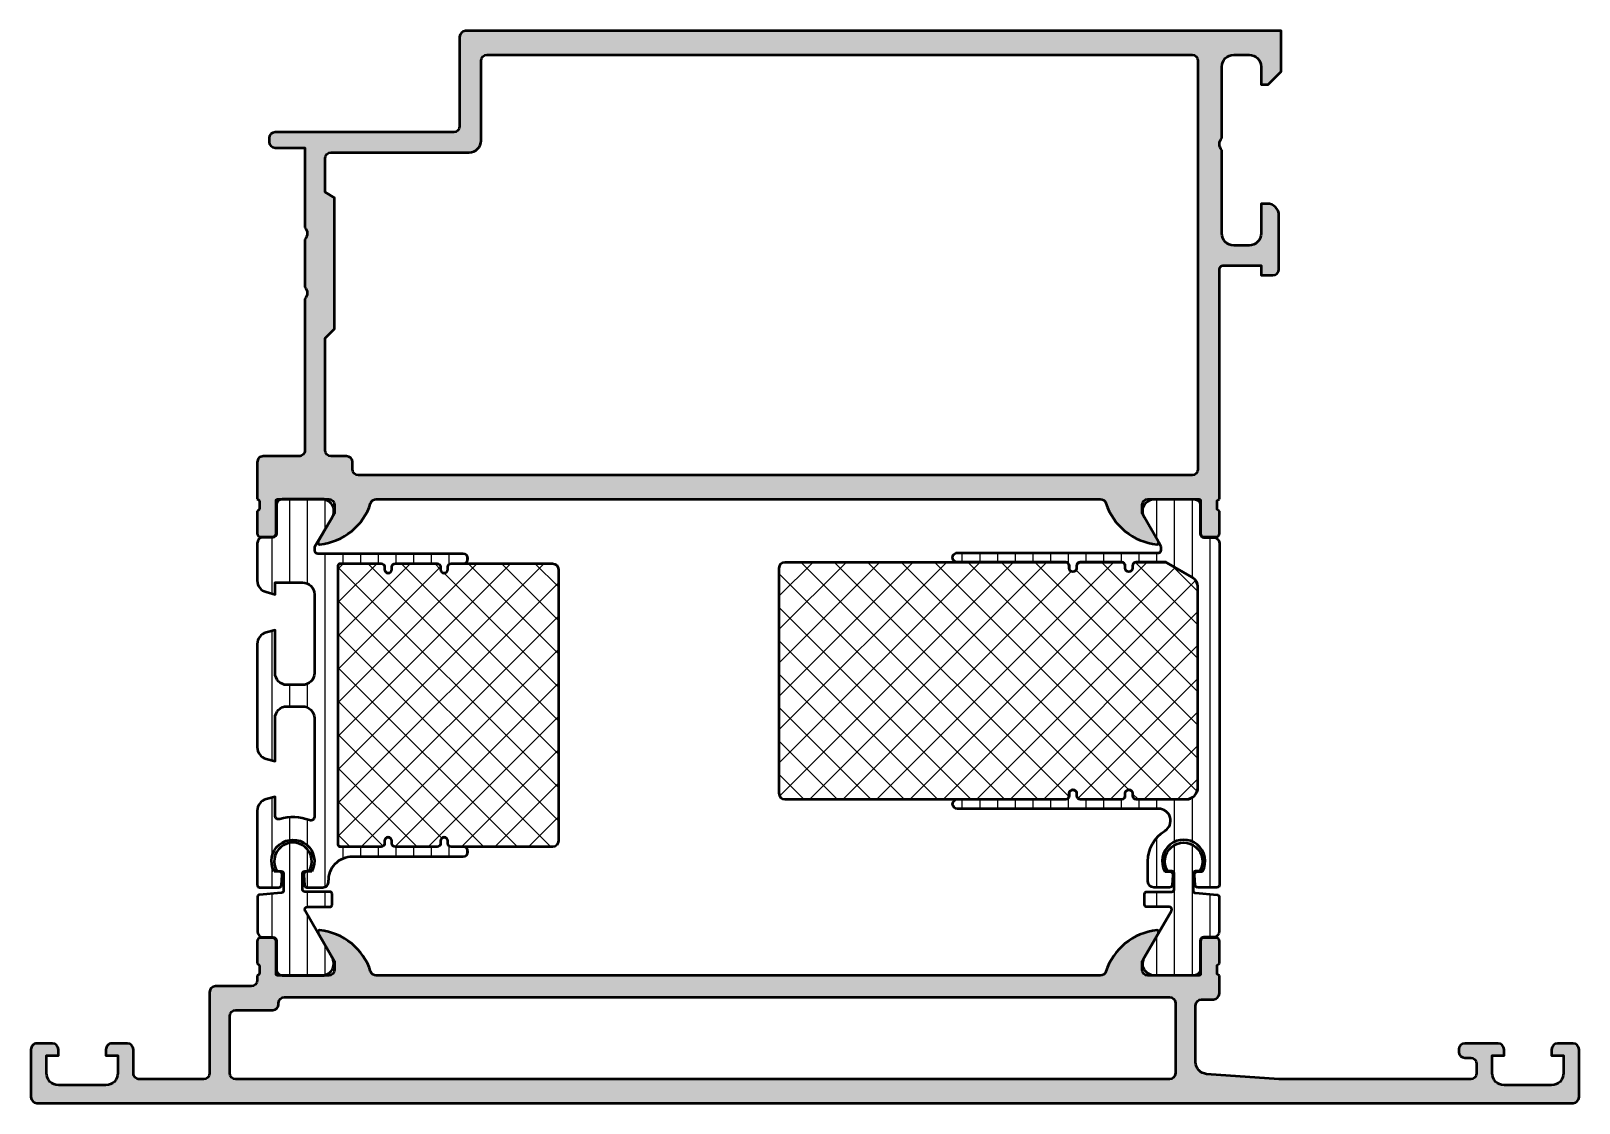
# Model space of a CAD drawing. Extents: x 5 to 135, y 0 to 90.
import ezdxf

# ---------------------------------------------------------------- set-up
doc = ezdxf.new("R2010")
doc.units = 0
for name, color, linetype, lineweight in [('0S-Alu contour', 7, 'Continuous', 50), ('0S-Alu hatch', 252, 'Continuous', 25), ('0S-Plastic contour', 254, 'Continuous', 50), ('0S-Plastic hatch', 253, 'Continuous', 25), ('0S-PT contour', 91, 'Continuous', 50), ('0S-PT hatch', 103, 'Continuous', 25)]:
    doc.layers.add(name, color=color, linetype=linetype, lineweight=lineweight)
pattern_1 = [(90, (0, 0), (-1.4859, 0), [])]
pattern_2 = [(135, (0, 0), (-1.403165018917055, -1.403165018917055), []), (225, (0, 0), (1.403165018917055, -1.403165018917055), [])]

# ---------------------------------------------------------------- blocks, each defined once
blk = doc.blocks.new('284259__42CC84FE_3E0E_4C0B_8F2B_0E8E09D86E2C___657AF098_EFA8_48FA_9AAA_259920A55BB5_')
at = {"layer": '0S-Plastic hatch'}
h = blk.add_hatch(dxfattribs=at)
h.set_pattern_fill('ANSI31', color=256, scale=0.4680000000000001, angle=45, style=0)
h.set_pattern_definition(pattern_1)
edge = h.paths.add_edge_path()
edge.add_line((24.01000000000002, 17.29249285167481), (24.01000000000002, 14.4099971055859))
edge.add_arc((24.50000000000003, 14.4099971055859), 0.4900000000000091, 180, 269.9999925343802)
edge.add_line((24.4999999361532, 13.91999710558589), (25.31033137085638, 13.91999700000004))
edge.add_ellipse((25.31033133046348, 13.60999700000004), major_axis=(-0.3100000000000014, 0), ratio=1, start_angle=179.9920752627534, end_angle=269.9999925343801, ccw=False)
edge.add_line((25.62033132749827, 13.60995412304541), (25.61999938761599, 11.21006375011491))
edge.add_arc((26.10999536036544, 11.20999597742942), 0.4899959774363677, 179.992075263811, 270.0000017412048)
edge.add_line((26.10999537525631, 10.71999999999306), (29.5858224960335, 10.72000010556411))
edge.add_arc((29.44422884910812, 11.69981818030875), 0.9899960709244815, 278.2228963500862, 392.741362677603)
edge.add_line((30.27693489388501, 12.2352552573196), (28.03034056278517, 16.14538560781271))
edge.add_ellipse((28.21242570184437, 16.25000397204097), major_axis=(-0.2100000000000104, 0), ratio=1, start_angle=-89.99999999999608, end_angle=29.87984018382349, ccw=False)
edge.add_line((28.21242570184436, 16.46000397204099), (30.09998029479486, 16.46000397204098))
edge.add_arc((30.09957329876895, 16.65042607985373), 0.1904225427558861, 270.1224601456345, 359.8797820725258)
edge.add_line((30.28999542236331, 16.65002653582393), (30.28999542236329, 17.55000024716428))
edge.add_arc((30.0995942528912, 17.5496211280981), 0.1904015469149563, 0.1140848755206858, 89.88367289686923)
edge.add_line((30.09998082316489, 17.74002228258785), (27.99998336767564, 17.74002228258785))
edge.add_ellipse((28.00035758704087, 17.95038447571392), major_axis=(-0.2103625259806037, 0), ratio=1, start_angle=0.10619138912750259, end_angle=89.8980749948293, ccw=False)
edge.add_line((27.78999542236329, 17.94999459226604), (27.78999542236329, 19.25003377601448))
edge.add_ellipse((28.00039659183541, 19.24963524247797), major_axis=(-0.2104015469149783, 0), ratio=1, start_angle=270.1106602590512, end_angle=359.8914727404548, ccw=False)
edge.add_line((27.99999022551299, 19.46003639696774), (28.34938563579729, 19.46003639696774))
edge.add_arc((26.99999618530274, 20.2808895514239), 1.579446672188276, 328.6872447862976, 571.3127552137022)
edge.add_line((25.65060673480818, 19.46003639696774), (26.00000221447525, 19.46003639696774))
edge.add_ellipse((25.99959295804656, 19.24963242186204), major_axis=(-0.2104043731273246, 0), ratio=1, start_angle=180.1093127867064, end_angle=269.8885542133013, ccw=False)
edge.add_line((26.20999694824221, 19.25003384539802), (26.20999694824221, 17.85001879951187))
edge.add_ellipse((25.99959574255431, 17.85041735450164), major_axis=(-0.2104015831713309, 0), ratio=1, start_angle=90.2331508833376, end_angle=179.8914669170747, ccw=False)
edge.add_line((26.00045191695329, 17.64001751332679), (24.2004383060841, 17.48251536869582))
edge.add_arc((24.20040401124801, 17.29211097759361), 0.1904043941907299, 89.98968012589378, 179.8850877999963)
at = {"layer": '0S-Plastic contour', "color": 7}
for points in [[(25.65060673480818, 19.46003639696774), (26.00000221447525, 19.46003639696774)], [(26.20999694824221, 19.25003384539802), (26.20999694824221, 17.85001879951187)], [(27.78999542236329, 17.94999459226604), (27.78999542236329, 19.25003377601448)], [(27.99999022551299, 19.46003639696774), (28.34938563579729, 19.46003639696774)], [(24.01000000000002, 17.29249285167481), (24.01000000000002, 14.4099971055859)], [(26.00045191695329, 17.64001751332679), (24.2004383060841, 17.48251536869582)], [(30.09998082316489, 17.74002228258785), (27.99998336767564, 17.74002228258785)], [(30.28999542236331, 16.65002653582393), (30.28999542236329, 17.55000024716428)], [(30.27693489388501, 12.2352552573196), (28.03034056278517, 16.14538560781271)], [(28.21242570184436, 16.46000397204099), (30.09998029479486, 16.46000397204098)], [(24.4999999361532, 13.91999710558589), (25.31033137085638, 13.91999700000004)], [(25.62033132749827, 13.60995412304541), (25.61999938761599, 11.21006375011491)], [(26.10999537525631, 10.71999999999306), (29.5858224960335, 10.72000010556411)]]:
    blk.add_lwpolyline(points, dxfattribs=at)
for centre, radius, start, end in [((26.99999618530274, 20.2808895514239), 1.579446672188276, 328.6872447862976, 211.3127552137022), ((24.20040401124801, 17.29211097759361), 0.1904043941907299, 89.98968012589378, 179.8850877999963), ((30.0995942528912, 17.5496211280981), 0.1904015469149563, 0.1140848755206858, 89.88367289686923), ((30.09957329876895, 16.65042607985373), 0.1904225427558861, 270.1224601456345, 359.8797820725258), ((24.50000000000003, 14.4099971055859), 0.4900000000000091, 180, 269.9999925343802), ((29.44422884910812, 11.69981818030875), 0.9899960709244815, 278.2228963500862, 32.74136267760303), ((26.10999536036544, 11.20999597742942), 0.4899959774363677, 179.992075263811, 270.0000017412048)]:
    blk.add_arc(centre, radius, start, end, dxfattribs=at)
at = {"layer": '0S-Plastic contour', "color": 7, "extrusion": (0, 0, -1)}
for centre, radius, start, end in [((-25.99959295804656, 19.24963242186204), 0.2104043731273246, 90.11144578669874, 179.8906872132936), ((-28.00039659183541, 19.24963524247797), 0.2104015469149783, 0.1085272595452192, 89.88933974094881), ((-25.99959574255431, 17.85041735450164), 0.2104015831713309, 180.1085330829254, 269.7668491166624), ((-28.00035758704087, 17.95038447571392), 0.2103625259806037, 270.1019250051708, 359.8938086108725), ((-28.21242570184437, 16.25000397204097), 0.2100000000000104, 330.1201598161766, 89.99999999999613), ((-25.31033133046348, 13.60999700000004), 0.3100000000000014, 90.00000746561989, 180.0079247372467)]:
    blk.add_arc(centre, radius, start, end, dxfattribs=at)
blk = doc.blocks.new('284259__1EAAF81B_571D_49DA_9119_6C92D7CDA10C___228690DF_D818_475D_9304_EF3DEE0DCD47_')
at = {"layer": '0S-Plastic hatch'}
h = blk.add_hatch(dxfattribs=at)
h.set_pattern_fill('ANSI31', color=256, scale=0.4680000000000001, angle=45, style=0)
h.set_pattern_definition(pattern_1)
edge = h.paths.add_edge_path()
edge.add_line((104.7900030517593, 17.29249285168008), (104.7900030517593, 14.40999710559288))
edge.add_ellipse((104.3000030517593, 14.40999710559288), major_axis=(-0.4899999999999949, 0), ratio=1, start_angle=90.00000746561813, end_angle=180, ccw=False)
edge.add_line((104.3000031156061, 13.91999710559289), (103.4896716809029, 13.91999700000702))
edge.add_arc((103.4896717212958, 13.60999700000703), 0.3099999999999978, 90.00000746561727, 180.0079247372467)
edge.add_line((103.1796717242611, 13.6099541230524), (103.1800036689189, 11.20999723394383))
edge.add_ellipse((102.6900083565962, 11.20999531232607), major_axis=(-0.4899953123265014, 0), ratio=1, start_angle=89.99992047583328, end_angle=180.0002246966147, ccw=False)
edge.add_line((102.690007676503, 10.72000000000004), (99.21418055572585, 10.7200001055711))
edge.add_ellipse((99.35577420265126, 11.69981818031573), major_axis=(-0.9899960709244835, 0), ratio=1, start_angle=-32.74136267760309, end_angle=81.77710364991299, ccw=False)
edge.add_line((98.52306815787436, 12.23525525732659), (100.7696624889742, 16.14538560781969))
edge.add_arc((100.587577349915, 16.25000397204796), 0.2099999999999999, 330.1201598161738, 450)
edge.add_line((100.587577349915, 16.46000397204796), (98.7000227569645, 16.46000397204797))
edge.add_ellipse((98.70042975299046, 16.65042607986073), major_axis=(-0.1904225427558969, 0), ratio=1, start_angle=0.12021792290238409, end_angle=89.87753985435268, ccw=False)
edge.add_line((98.51000762939606, 16.65002653584612), (98.51000762939606, 17.55000024716915))
edge.add_ellipse((98.70040879886818, 17.54962112810508), major_axis=(-0.1904015469149805, 0), ratio=1, start_angle=270.11632710514067, end_angle=359.88591512511505, ccw=False)
edge.add_line((98.70002222858781, 17.74002228259484), (100.8000196840862, 17.74002228259484))
edge.add_arc((100.7996454647185, 17.9503844757209), 0.2103625259806082, 270.101925005852, 359.8938086096987)
edge.add_line((101.010007629396, 17.94999459226872), (101.010007629396, 19.25003377602637))
edge.add_arc((100.7996064599239, 19.24963524248495), 0.2104015469149735, 0.1085272608818147, 89.88933974113844)
edge.add_line((100.8000128262457, 19.46003639697472), (100.450617415962, 19.46003639697472))
edge.add_ellipse((101.8000068664566, 20.2808895514309), major_axis=(-1.579446672188287, 0), ratio=1, start_angle=148.687244786297, end_angle=31.3127552137031, ccw=False)
edge.add_line((103.1493963169512, 19.46003639697473), (102.8000008372857, 19.46003639697472))
edge.add_arc((102.8004100937128, 19.24963242186902), 0.2104043731273285, 90.11144578626146, 179.8906872122167)
edge.add_line((102.5900061035171, 19.25003384540895), (102.5900061035171, 17.85001879951347))
edge.add_arc((102.800407309205, 17.85041735450861), 0.2104015831712985, 180.1085330843895, 269.7668491166198)
edge.add_line((102.7995511348058, 17.6400175133338), (104.5995647456753, 17.4825153687028))
edge.add_ellipse((104.5995990405113, 17.2921109776006), major_axis=(-0.1904043941907263, 0), ratio=1, start_angle=180.1149121994867, end_angle=270.0103198740934, ccw=False)
at = {"layer": '0S-Plastic contour', "color": 7}
for points in [[(100.8000128262457, 19.46003639697472), (100.450617415962, 19.46003639697472)], [(101.010007629396, 17.94999459226872), (101.010007629396, 19.25003377602637)], [(102.5900061035171, 19.25003384540895), (102.5900061035171, 17.85001879951347)], [(103.1493963169512, 19.46003639697473), (102.8000008372857, 19.46003639697472)], [(98.51000762939606, 16.65002653584612), (98.51000762939606, 17.55000024716915)], [(98.70002222858781, 17.74002228259484), (100.8000196840862, 17.74002228259484)], [(102.7995511348058, 17.6400175133338), (104.5995647456753, 17.4825153687028)], [(104.7900030517593, 17.29249285168008), (104.7900030517593, 14.40999710559288)], [(98.52306815787436, 12.23525525732659), (100.7696624889742, 16.14538560781969)], [(100.587577349915, 16.46000397204796), (98.7000227569645, 16.46000397204797)], [(103.1796717242611, 13.6099541230524), (103.1800036689189, 11.20999723394383)], [(104.3000031156061, 13.91999710559289), (103.4896716809029, 13.91999700000702)], [(102.690007676503, 10.72000000000004), (99.21418055572585, 10.7200001055711)]]:
    blk.add_lwpolyline(points, dxfattribs=at)
at = {"layer": '0S-Plastic contour', "color": 7, "extrusion": (0, 0, -1)}
for centre, radius, start, end in [((-101.8000068664566, 20.2808895514309), 1.579446672188287, 328.687244786297, 211.3127552137029), ((-98.70040879886818, 17.54962112810508), 0.1904015469149805, 0.1140848748849439, 89.88367289485934), ((-104.5995990405113, 17.2921109776006), 0.1904043941907263, 89.98968012590657, 179.8850878005133), ((-98.70042975299046, 16.65042607986073), 0.1904225427558969, 270.1224601456473, 359.8797820770976), ((-104.3000030517593, 14.40999710559288), 0.4899999999999949, 180, 269.9999925343819), ((-99.35577420265126, 11.69981818031573), 0.9899960709244835, 278.222896350087, 32.74136267760312), ((-102.6900083565962, 11.20999531232607), 0.4899953123265015, 179.9997753033853, 270.0000795241667)]:
    blk.add_arc(centre, radius, start, end, dxfattribs=at)
at = {"layer": '0S-Plastic contour', "color": 7}
for centre, radius, start, end in [((100.7996064599239, 19.24963524248495), 0.2104015469149735, 0.1085272608818147, 89.88933974113844), ((102.8004100937128, 19.24963242186902), 0.2104043731273285, 90.11144578626146, 179.8906872122167), ((100.7996454647185, 17.9503844757209), 0.2103625259806082, 270.101925005852, 359.8938086096987), ((102.800407309205, 17.85041735450861), 0.2104015831712985, 180.1085330843895, 269.7668491166198), ((100.587577349915, 16.25000397204796), 0.2099999999999999, 330.1201598161738, 90), ((103.4896717212958, 13.60999700000703), 0.3099999999999978, 90.00000746561727, 180.0079247372467)]:
    blk.add_arc(centre, radius, start, end, dxfattribs=at)
blk = doc.blocks.new('439380__5BB32739_1307_4504_AA28_D8661938C571_')
at = {"layer": '0S-PT hatch'}
h = blk.add_hatch(dxfattribs=at)
h.set_pattern_fill('ANSI37', color=256, scale=0.625, angle=90, style=0)
h.set_pattern_definition(pattern_2)
edge = h.paths.add_edge_path()
edge.add_line((49.28999999999984, 44.80001645432265), (49.28999999999979, 22.00001645432202))
edge.add_ellipse((48.79999999999984, 22.00001645432202), major_axis=(-0.4899999999999523, 0), ratio=1, start_angle=90.0000000000017, end_angle=180, ccw=False)
edge.add_line((48.79999999999985, 21.51001645432207), (40.29999382583262, 21.51001645432208))
edge.add_ellipse((40.29999382583262, 21.80001645432211), major_axis=(-0.2900000000000418, 0), ratio=1, start_angle=0, end_angle=90, ccw=False)
edge.add_line((40.00999382583258, 21.80001645432211), (40.00999382583259, 22.00001645432239))
edge.add_arc((39.69999840346931, 22.00001645432237), 0.3099954223632864, 0, 180)
edge.add_line((39.39000298110602, 22.00001645432235), (39.39000298110602, 21.80001645432259))
edge.add_ellipse((39.10000298110595, 21.8000164543226), major_axis=(-0.2900000000000773, 0), ratio=1, start_angle=90.00000000000279, end_angle=180, ccw=False)
edge.add_line((39.10000298110596, 21.51001645432252), (35.59999382583256, 21.51001645432253))
edge.add_ellipse((35.59999382583257, 21.80001645432248), major_axis=(-0.2899999999999565, 0), ratio=1, start_angle=0, end_angle=89.99999999999733, ccw=False)
edge.add_line((35.30999382583261, 21.80001645432248), (35.30999382583261, 22.00001645432235))
edge.add_arc((34.99999840346929, 22.00001645432237), 0.3099954223633148, 0, 180)
edge.add_line((34.69000298110598, 22.00001645432239), (34.69000298110598, 21.80001645432239))
edge.add_ellipse((34.40000298110606, 21.8000164543224), major_axis=(-0.289999999999921, 0), ratio=1, start_angle=90, end_angle=180, ccw=False)
edge.add_line((34.40000298110606, 21.51001645432248), (30.9999999999999, 21.51001645432241))
edge.add_ellipse((30.99999999999992, 21.70001645432241), major_axis=(-0.1899999999999906, 0), ratio=1, start_angle=0, end_angle=89.99999999999568, ccw=False)
edge.add_line((30.80999999999992, 21.70001645432241), (30.80999999999986, 45.1000164543224))
edge.add_ellipse((30.99999999999982, 45.1000164543224), major_axis=(-0.1899999999999551, 0), ratio=1, start_angle=270, end_angle=360, ccw=False)
edge.add_line((30.99999999999982, 45.29001645432236), (34.400002981106, 45.29001645432231))
edge.add_ellipse((34.400002981106, 45.00001645432233), major_axis=(-0.2899999999999849, 0), ratio=1, start_angle=180, end_angle=270, ccw=False)
edge.add_line((34.69000298110599, 45.00001645432233), (34.69000298110598, 44.8000164543224))
edge.add_arc((34.99999840346929, 44.80001645432237), 0.3099954223633148, 180, 360)
edge.add_line((35.30999382583261, 44.80001645432236), (35.30999382583261, 45.00001645432226))
edge.add_ellipse((35.59999382583259, 45.00001645432226), major_axis=(-0.2899999999999778, 0), ratio=1, start_angle=270, end_angle=360, ccw=False)
edge.add_line((35.59999382583259, 45.29001645432225), (39.10000298110605, 45.29001645432225))
edge.add_ellipse((39.10000298110605, 45.00001645432226), major_axis=(-0.2899999999999849, 0), ratio=1, start_angle=180, end_angle=270, ccw=False)
edge.add_line((39.39000298110603, 45.00001645432226), (39.39000298110602, 44.8000164543224))
edge.add_arc((39.69999840346931, 44.80001645432237), 0.3099954223632864, 180, 360)
edge.add_line((40.00999382583259, 44.80001645432236), (40.00999382583259, 45.00001645432264))
edge.add_ellipse((40.29999382583255, 45.00001645432264), major_axis=(-0.2899999999999636, 0), ratio=1, start_angle=270.0000000000028, end_angle=360, ccw=False)
edge.add_line((40.29999382583254, 45.2900164543226), (48.79999999999973, 45.29001645432276))
edge.add_ellipse((48.79999999999973, 44.80001645432265), major_axis=(-0.4900000000001157, 0), ratio=1, start_angle=180, end_angle=270, ccw=False)
at = {"layer": '0S-PT contour', "color": 7}
for points in [[(30.80999999999992, 21.70001645432241), (30.80999999999986, 45.1000164543224)], [(30.99999999999982, 45.29001645432236), (34.400002981106, 45.29001645432231)], [(34.69000298110599, 45.00001645432233), (34.69000298110598, 44.8000164543224)], [(35.30999382583261, 44.80001645432236), (35.30999382583261, 45.00001645432226)], [(35.59999382583259, 45.29001645432225), (39.10000298110605, 45.29001645432225)], [(39.39000298110603, 45.00001645432226), (39.39000298110602, 44.8000164543224)], [(40.00999382583259, 44.80001645432236), (40.00999382583259, 45.00001645432264)], [(40.29999382583254, 45.2900164543226), (48.79999999999973, 45.29001645432276)], [(49.28999999999984, 44.80001645432265), (49.28999999999979, 22.00001645432202)], [(34.40000298110606, 21.51001645432248), (30.9999999999999, 21.51001645432241)], [(34.69000298110598, 22.00001645432239), (34.69000298110598, 21.80001645432239)], [(35.30999382583261, 21.80001645432248), (35.30999382583261, 22.00001645432235)], [(39.10000298110596, 21.51001645432252), (35.59999382583256, 21.51001645432253)], [(39.39000298110602, 22.00001645432235), (39.39000298110602, 21.80001645432259)], [(40.00999382583258, 21.80001645432211), (40.00999382583259, 22.00001645432239)], [(48.79999999999985, 21.51001645432207), (40.29999382583262, 21.51001645432208)]]:
    blk.add_lwpolyline(points, dxfattribs=at)
at = {"layer": '0S-PT contour', "color": 7, "extrusion": (0, 0, -1)}
for centre, radius, start, end in [((-30.99999999999982, 45.1000164543224), 0.1899999999999551, 0, 90), ((-34.400002981106, 45.00001645432233), 0.2899999999999849, 90, 180), ((-35.59999382583259, 45.00001645432226), 0.2899999999999778, 0, 90), ((-39.10000298110605, 45.00001645432226), 0.2899999999999849, 90, 180), ((-40.29999382583255, 45.00001645432264), 0.2899999999999636, 0, 89.99999999999721), ((-48.79999999999973, 44.80001645432265), 0.4900000000001157, 90, 180), ((-30.99999999999992, 21.70001645432241), 0.1899999999999906, 270.0000000000043, 0), ((-34.40000298110606, 21.8000164543224), 0.289999999999921, 180, 270), ((-35.59999382583257, 21.80001645432248), 0.2899999999999565, 270.0000000000028, 0), ((-39.10000298110595, 21.8000164543226), 0.2900000000000773, 180, 269.9999999999972), ((-40.29999382583262, 21.80001645432211), 0.2900000000000418, 270, 0), ((-48.79999999999984, 22.00001645432202), 0.4899999999999523, 180, 269.9999999999983)]:
    blk.add_arc(centre, radius, start, end, dxfattribs=at)
at = {"layer": '0S-PT contour', "color": 7}
for centre, radius, start, end in [((34.99999840346929, 44.80001645432237), 0.3099954223633148, 180, 0), ((39.69999840346931, 44.80001645432237), 0.3099954223632864, 180, 0), ((34.99999840346929, 22.00001645432237), 0.3099954223633148, 0, 180), ((39.69999840346931, 22.00001645432237), 0.3099954223632864, 0, 180)]:
    blk.add_arc(centre, radius, start, end, dxfattribs=at)
blk = doc.blocks.new('284259__75D08C89_17A4_439A_9978_DC85B22FD605___7B0FC081_6B44_41D3_B310_8339B6F2504C_')
at = {"layer": '0S-Plastic hatch'}
h = blk.add_hatch(dxfattribs=at)
h.set_pattern_fill('ANSI31', color=256, scale=0.4680000000000001, angle=45, style=0)
h.set_pattern_definition(pattern_1)
edge = h.paths.add_edge_path()
edge.add_arc((25.00111160614002, 43.86967109353161), 1.001111854104481, 180.040326430396, 254.9402975235306)
edge.add_line((24.74099731445361, 42.90294181411105), (25.49999999999985, 42.69999991958003))
edge.add_line((25.49999999999985, 42.69999991958003), (25.49997711181665, 43.69999991957997))
edge.add_line((25.49997711181665, 43.69999991957997), (27.79988540121039, 43.69999992563153))
edge.add_ellipse((27.79988540121038, 42.69988226816418), major_axis=(-1.000117657467349, 0), ratio=1, start_angle=180, end_angle=269.9999999999992, ccw=False)
edge.add_line((28.80000305867773, 42.69988226816418), (28.80000305867779, 36.10010917127454))
edge.add_ellipse((27.79989380093892, 36.10010917127453), major_axis=(-1.00010925773887, 0), ratio=1, start_angle=90.00000030740688, end_angle=180, ccw=False)
edge.add_line((27.79989380630477, 35.09999991353566), (26.50011429078495, 35.09999991261297))
edge.add_ellipse((26.50011429078496, 36.10013710098934), major_axis=(-1.000137188376371, 0), ratio=1, start_angle=0, end_angle=89.9999999999992, ccw=False)
edge.add_line((25.49997710240859, 36.10013710098934), (25.49997711181653, 39.69999991957998))
edge.add_line((25.49997711181653, 39.69999991957998), (24.74099731445296, 39.49699698989275))
edge.add_arc((25.00118491964703, 38.53020355047913), 1.001192860736555, 105.0627999273956, 179.9547890311816)
edge.add_line((23.99999237060566, 38.53099357192391), (23.9999923706056, 29.86900626725509))
edge.add_arc((25.00114520699084, 29.86971090775768), 1.00115308435846, 180.040326430414, 254.9402975235495)
edge.add_line((24.74102020263737, 28.90294181411093), (25.49997711181653, 28.70001215925016))
edge.add_line((25.49997711181653, 28.70001215925016), (25.49997710240857, 32.29986884497052))
edge.add_ellipse((26.50011429078496, 32.29986884497048), major_axis=(-1.000137188376399, 0), ratio=1, start_angle=270.00000026673837, end_angle=360, ccw=False)
edge.add_line((26.50011428612887, 33.30000603334688), (27.79989380093889, 33.30000603242424))
edge.add_ellipse((27.79989380093893, 32.2998967746854), major_axis=(-1.000109257738841, 0), ratio=1, start_angle=180, end_angle=270.00000000000244, ccw=False)
edge.add_line((28.80000305867778, 32.2998967746854), (28.80000305175737, 24.01576744381154))
edge.add_ellipse((28.50000305175743, 24.01576744381155), major_axis=(-0.2999999999999403, 0), ratio=1, start_angle=68.53974442791849, end_angle=180, ccw=False)
edge.add_arc((26.99999453908936, 20.20001398454275), 3.799999999999879, 68.53974442791804, 107.0188797955992)
edge.add_ellipse((25.79997863769214, 24.1204682740853), major_axis=(-0.2999999999999751, 0), ratio=1, start_angle=0, end_angle=107.01887979559751, ccw=False)
edge.add_line((25.49997863769216, 24.1204682740853), (25.49997863769205, 25.69999991957975))
edge.add_line((25.49997863769205, 25.69999991957975), (24.74099884032798, 25.49699698989258))
edge.add_arc((25.00118644552271, 24.53020355047897), 1.001192860736714, 105.0627999274319, 179.954789031246)
edge.add_line((23.99999389648117, 24.53099357192262), (23.99999389648124, 18.3000473020327))
edge.add_arc((24.19999389648125, 18.3000473020327), 0.2000000000000028, 180, 269.9999999999959)
edge.add_line((24.19999389648123, 18.1000473020327), (25.82600926796253, 18.1000473020327))
edge.add_arc((25.82600926796252, 18.30004730203295), 0.2000000000002515, 270.0000000000041, 354.9998434473366)
edge.add_line((26.02524815995221, 18.28261560909107), (26.09885223446554, 19.12388755558852))
edge.add_arc((25.79999389648133, 19.15003509500131), 0.3000000000000504, 354.9998434473374, 449.9999999999729)
edge.add_line((25.79999389648147, 19.45003509500136), (25.41339002929307, 19.45003509500152))
edge.add_ellipse((27.00005319403205, 20.30003509597823), major_axis=(-1.799999999999979, 0), ratio=1, start_angle=151.8213572241999, end_angle=28.1786427758002, ccw=False)
edge.add_line((28.58671635877103, 19.45003509500152), (28.1999938964814, 19.45003509500152))
edge.add_arc((28.19999389648139, 19.15003509500137), 0.3000000000001428, 89.99999999999729, 185.0001565526666)
edge.add_line((27.90113555849709, 19.12388755558855), (27.97473963301049, 18.28261560909084))
edge.add_arc((28.17397852499988, 18.30004730203271), 0.1999999999999543, 185.0001565526677, 270)
edge.add_line((28.17397852499988, 18.10004730203276), (29.4999938964843, 18.1000473020327))
edge.add_arc((29.49999389648433, 18.60004730203286), 0.5000000000001599, 269.9999999999968, 362.2920152210359)
edge.add_ellipse((31.9979938419983, 18.70002866135781), major_axis=(-1.999999999999889, 0), ratio=1, start_angle=-89.9999999999988, end_angle=2.2920152210356264, ccw=False)
edge.add_line((31.99799384199826, 20.7000286613577), (41.29999687759047, 20.70002866135787))
edge.add_arc((41.29999687759047, 21.10002255784225), 0.399993896484375, 270, 450)
edge.add_line((41.29999687759047, 21.50001645432662), (40.29999382583265, 21.50001645432662))
edge.add_ellipse((40.29999382583265, 21.80001645432669), major_axis=(-0.3000000000000682, 0), ratio=1, start_angle=0, end_angle=90, ccw=False)
edge.add_line((39.99999382583259, 21.80001645432669), (39.99999382583259, 22.00001645432924))
edge.add_arc((39.69999840346925, 22.0000164543292), 0.2999954223633381, 0, 180)
edge.add_line((39.40000298110592, 22.00001645432916), (39.40000298110597, 21.80001645432681))
edge.add_ellipse((39.10000298110593, 21.80001645432672), major_axis=(-0.3000000000000398, 0), ratio=1, start_angle=89.99999999999733, end_angle=180, ccw=False)
edge.add_line((39.10000298110592, 21.50001645432668), (35.5999938258326, 21.50001645432662))
edge.add_ellipse((35.59999382583261, 21.80001645432664), major_axis=(-0.3000000000000149, 0), ratio=1, start_angle=0, end_angle=89.99999999999733, ccw=False)
edge.add_line((35.2999938258326, 21.80001645432664), (35.29999382583266, 22.00001645432646))
edge.add_arc((34.99999840346935, 22.00001645432653), 0.2999954223633097, 0, 180)
edge.add_line((34.70000298110604, 22.00001645432659), (34.70000298110598, 21.80001645432664))
edge.add_ellipse((34.40000298110593, 21.80001645432673), major_axis=(-0.300000000000054, 0), ratio=1, start_angle=90.00000000000267, end_angle=180, ccw=False)
edge.add_line((34.40000298110594, 21.50001645432668), (30.99999999999983, 21.50001645432656))
edge.add_ellipse((30.99999999999983, 21.70001645432483), major_axis=(-0.1999999999982691, 0), ratio=1, start_angle=0, end_angle=90, ccw=False)
edge.add_line((30.80000000000156, 21.70001645432483), (30.7999999999998, 45.10001645432631))
edge.add_ellipse((30.99999999999982, 45.10001645432633), major_axis=(-0.200000000000017, 0), ratio=1, start_angle=270.0000000000041, end_angle=360, ccw=False)
edge.add_line((30.9999999999998, 45.30001645432634), (34.40000298110607, 45.30001645432623))
edge.add_ellipse((34.40000298110607, 45.00001645432622), major_axis=(-0.3000000000000114, 0), ratio=1, start_angle=180, end_angle=270, ccw=False)
edge.add_line((34.70000298110608, 45.00001645432622), (34.70000298110598, 44.80001645432651))
edge.add_arc((34.99999840346932, 44.80001645432649), 0.2999954223633381, 180, 360)
edge.add_line((35.29999382583266, 44.80001645432646), (35.29999382583266, 45.00001645432638))
edge.add_ellipse((35.59999382583256, 45.00001645432639), major_axis=(-0.2999999999998977, 0), ratio=1, start_angle=270, end_angle=360, ccw=False)
edge.add_line((35.59999382583256, 45.30001645432628), (39.10000298110593, 45.30001645432629))
edge.add_ellipse((39.10000298110593, 45.00001645432628), major_axis=(-0.3000000000000114, 0), ratio=1, start_angle=180, end_angle=270, ccw=False)
edge.add_line((39.40000298110594, 45.00001645432628), (39.4000029811058, 44.80001645432397))
edge.add_arc((39.6999984034692, 44.80001645432384), 0.2999954223633949, 180, 360)
edge.add_line((39.99999382583259, 44.80001645432371), (39.9999938258326, 45.00001645432631))
edge.add_ellipse((40.29999382583262, 45.00001645432631), major_axis=(-0.3000000000000256, 0), ratio=1, start_angle=270.00000000000273, end_angle=360, ccw=False)
edge.add_line((40.29999382583262, 45.30001645432634), (41.2999968775905, 45.30001645432634))
edge.add_arc((41.29999687759048, 45.70001035081069), 0.3999938964843466, 270.0000000000021, 450.000000000002)
edge.add_line((41.29999687759047, 46.10000424729504), (29.10000345400383, 46.10000424729521))
edge.add_ellipse((29.17461925196338, 46.48014271869637), major_axis=(-0.3873922750189489, 0), ratio=1, start_angle=27.71039972203539, end_angle=78.89483394602149, ccw=False)
edge.add_line((28.83165729216957, 46.30000424729521), (28.83165729216955, 46.72549454704091))
edge.add_line((28.83165729216955, 46.72549454704091), (30.2854814980995, 49.15954699999694))
edge.add_arc((29.44422884910826, 49.70018192527422), 0.9999960709244554, 327.2729839001503, 441.8183919481008)
edge.add_line((29.5865394980996, 50.68999999999705), (26.10999536037493, 50.69000000000412))
edge.add_arc((26.10999536037491, 50.19000402255854), 0.499995977445586, 89.99999999999837, 180.0079248057727)
edge.add_line((25.60999938771197, 50.18993486613847), (25.61033133046381, 47.79004449382444))
edge.add_ellipse((25.31033133333335, 47.79000299999725), major_axis=(-0.300000000000019, 0), ratio=1, start_angle=89.99999999999733, end_angle=180.0079247372928, ccw=False)
edge.add_line((25.31033133333334, 47.49000299999723), (24.5000000149286, 47.49000299999727))
edge.add_arc((24.50000001492859, 46.99000299999714), 0.500000000000135, 89.99999999999837, 180)
edge.add_line((24.00000001492845, 46.99000299999714), (23.99999999999854, 43.86896648204865))
at = {"layer": '0S-Plastic contour', "color": 7}
for points in [[(25.60999938771197, 50.18993486613847), (25.61033133046381, 47.79004449382444)], [(29.5865394980996, 50.68999999999705), (26.10999536037493, 50.69000000000412)], [(28.83165729216957, 46.30000424729521), (28.83165729216955, 46.72549454704091), (30.2854814980995, 49.15954699999694)], [(24.00000001492845, 46.99000299999714), (23.99999999999854, 43.86896648204865)], [(25.31033133333334, 47.49000299999723), (24.5000000149286, 47.49000299999727)], [(41.29999687759047, 46.10000424729504), (29.10000345400383, 46.10000424729521)], [(30.80000000000156, 21.70001645432483), (30.7999999999998, 45.10001645432631)], [(30.9999999999998, 45.30001645432634), (34.40000298110607, 45.30001645432623)], [(34.70000298110608, 45.00001645432622), (34.70000298110598, 44.80001645432651)], [(35.29999382583266, 44.80001645432646), (35.29999382583266, 45.00001645432638)], [(35.59999382583256, 45.30001645432628), (39.10000298110593, 45.30001645432629)], [(39.40000298110594, 45.00001645432628), (39.4000029811058, 44.80001645432397)], [(39.99999382583259, 44.80001645432371), (39.9999938258326, 45.00001645432631)], [(40.29999382583262, 45.30001645432634), (41.2999968775905, 45.30001645432634)], [(24.74099731445361, 42.90294181411105), (25.49999999999985, 42.69999991958003), (25.49997711181665, 43.69999991957997), (27.79988540121039, 43.69999992563153)], [(28.80000305867773, 42.69988226816418), (28.80000305867779, 36.10010917127454)], [(25.49997710240859, 36.10013710098934), (25.49997711181653, 39.69999991957998), (24.74099731445296, 39.49699698989275)], [(23.99999237060566, 38.53099357192391), (23.9999923706056, 29.86900626725509)], [(27.79989380630477, 35.09999991353566), (26.50011429078495, 35.09999991261297)], [(26.50011428612887, 33.30000603334688), (27.79989380093889, 33.30000603242424)], [(24.74102020263737, 28.90294181411093), (25.49997711181653, 28.70001215925016), (25.49997710240857, 32.29986884497052)], [(28.80000305867778, 32.2998967746854), (28.80000305175737, 24.01576744381154)], [(25.49997863769216, 24.1204682740853), (25.49997863769205, 25.69999991957975), (24.74099884032798, 25.49699698989258)], [(23.99999389648117, 24.53099357192262), (23.99999389648124, 18.3000473020327)], [(34.40000298110594, 21.50001645432668), (30.99999999999983, 21.50001645432656)], [(34.70000298110604, 22.00001645432659), (34.70000298110598, 21.80001645432664)], [(35.2999938258326, 21.80001645432664), (35.29999382583266, 22.00001645432646)], [(39.10000298110592, 21.50001645432668), (35.5999938258326, 21.50001645432662)], [(39.40000298110592, 22.00001645432916), (39.40000298110597, 21.80001645432681)], [(39.99999382583259, 21.80001645432669), (39.99999382583259, 22.00001645432924)], [(41.29999687759047, 21.50001645432662), (40.29999382583265, 21.50001645432662)], [(31.99799384199826, 20.7000286613577), (41.29999687759047, 20.70002866135787)], [(25.79999389648147, 19.45003509500136), (25.41339002929307, 19.45003509500152)], [(26.02524815995221, 18.28261560909107), (26.09885223446554, 19.12388755558852)], [(27.90113555849709, 19.12388755558855), (27.97473963301049, 18.28261560909084)], [(28.58671635877103, 19.45003509500152), (28.1999938964814, 19.45003509500152)], [(24.19999389648123, 18.1000473020327), (25.82600926796253, 18.1000473020327)], [(28.17397852499988, 18.10004730203276), (29.4999938964843, 18.1000473020327)]]:
    blk.add_lwpolyline(points, dxfattribs=at)
for centre, radius, start, end in [((26.10999536037491, 50.19000402255854), 0.499995977445586, 89.99999999999837, 180.0079248057727), ((29.44422884910826, 49.70018192527422), 0.9999960709244554, 327.2729839001503, 81.81839194810085), ((24.50000001492859, 46.99000299999714), 0.500000000000135, 89.99999999999837, 180), ((41.29999687759048, 45.70001035081069), 0.3999938964843466, 270.0000000000021, 90.00000000000205), ((34.99999840346932, 44.80001645432649), 0.2999954223633381, 180, 0), ((39.6999984034692, 44.80001645432384), 0.2999954223633949, 180, 0), ((25.00111160614002, 43.86967109353161), 1.001111854104481, 180.040326430396, 254.9402975235306), ((25.00118491964703, 38.53020355047913), 1.001192860736555, 105.0627999273956, 179.9547890311816), ((25.00114520699084, 29.86971090775768), 1.00115308435846, 180.040326430414, 254.9402975235495), ((25.00118644552271, 24.53020355047897), 1.001192860736714, 105.0627999274319, 179.954789031246), ((26.99999453908936, 20.20001398454275), 3.799999999999879, 68.53974442791804, 107.0188797955992), ((34.99999840346935, 22.00001645432653), 0.2999954223633097, 0, 180), ((39.69999840346925, 22.0000164543292), 0.2999954223633381, 0, 180), ((41.29999687759047, 21.10002255784225), 0.399993896484375, 270, 90), ((24.19999389648125, 18.3000473020327), 0.2000000000000028, 180, 269.9999999999959), ((25.79999389648133, 19.15003509500131), 0.3000000000000504, 354.9998434473374, 89.99999999997284), ((25.82600926796252, 18.30004730203295), 0.2000000000002515, 270.0000000000041, 354.9998434473366), ((28.19999389648139, 19.15003509500137), 0.3000000000001428, 89.99999999999729, 185.0001565526666), ((28.17397852499988, 18.30004730203271), 0.1999999999999543, 185.0001565526677, 270), ((29.49999389648433, 18.60004730203286), 0.5000000000001599, 269.9999999999968, 2.292015221035908)]:
    blk.add_arc(centre, radius, start, end, dxfattribs=at)
at = {"layer": '0S-Plastic contour', "color": 7, "extrusion": (0, 0, -1)}
for centre, radius, start, end in [((-25.31033133333335, 47.79000299999725), 0.300000000000019, 179.9920752627072, 270.0000000000027), ((-29.17461925196338, 46.48014271869637), 0.3873922750189489, 281.1051660539785, 332.2896002779646), ((-30.99999999999982, 45.10001645432633), 0.200000000000017, 0, 89.99999999999594), ((-34.40000298110607, 45.00001645432622), 0.3000000000000114, 90, 180), ((-35.59999382583256, 45.00001645432639), 0.2999999999998977, 0, 90), ((-39.10000298110593, 45.00001645432628), 0.3000000000000114, 90, 180), ((-40.29999382583262, 45.00001645432631), 0.3000000000000256, 0, 89.99999999999729), ((-27.79988540121038, 42.69988226816418), 1.000117657467349, 90.00000000000081, 180), ((-26.50011429078496, 36.10013710098934), 1.000137188376371, 270.0000000000008, 0), ((-27.79989380093892, 36.10010917127453), 1.00010925773887, 180, 269.9999996925931), ((-26.50011429078496, 32.29986884497048), 1.000137188376399, 0, 89.99999973326165), ((-27.79989380093893, 32.2998967746854), 1.000109257738841, 89.99999999999756, 180), ((-25.79997863769214, 24.1204682740853), 0.2999999999999751, 252.9811202044025, 0), ((-28.50000305175743, 24.01576744381155), 0.2999999999999403, 180, 291.4602555720815), ((-27.00005319403205, 20.30003509597823), 1.799999999999979, 331.8213572241998, 208.1786427758002), ((-30.99999999999983, 21.70001645432483), 0.1999999999982691, 270, 0), ((-34.40000298110593, 21.80001645432673), 0.300000000000054, 180, 269.9999999999973), ((-35.59999382583261, 21.80001645432664), 0.3000000000000149, 270.0000000000027, 0), ((-39.10000298110593, 21.80001645432672), 0.3000000000000398, 180, 270.0000000000027), ((-40.29999382583265, 21.80001645432669), 0.3000000000000682, 270, 0), ((-31.9979938419983, 18.70002866135781), 1.999999999999889, 357.7079847789644, 89.99999999999888)]:
    blk.add_arc(centre, radius, start, end, dxfattribs=at)
blk = doc.blocks.new('439380__7CF59EDD_690A_4BC3_8915_EFC496675C9E_')
at = {"layer": '0S-PT hatch'}
h = blk.add_hatch(dxfattribs=at)
h.set_pattern_fill('ANSI37', color=256, scale=0.625, angle=90, style=0)
h.set_pattern_definition(pattern_2)
edge = h.paths.add_edge_path()
edge.add_line((67.81000000000003, 44.90004730203567), (67.81000000000004, 26.00002288797325))
edge.add_arc((68.30000000000004, 26.00002288797325), 0.4899999999999949, 180, 270)
edge.add_line((68.30000000000004, 25.51002288797326), (91.90000915527185, 25.51002288797325))
edge.add_arc((91.90000915527185, 25.80002288797325), 0.2900000000000027, 270, 360)
edge.add_line((92.19000915527185, 25.80002288797325), (92.19000915527187, 26.00002317583382))
edge.add_ellipse((92.50000457763514, 26.00002317583383), major_axis=(-0.3099954223632721, 0), ratio=1, start_angle=180, end_angle=360, ccw=False)
edge.add_line((92.8099999999984, 26.00002317583383), (92.80999999999842, 25.80002288797315))
edge.add_arc((93.09999999999842, 25.80002288797317), 0.289999999999992, 180, 270)
edge.add_line((93.09999999999842, 25.51002288797318), (96.60000915527176, 25.51002288797314))
edge.add_arc((96.60000915527176, 25.80002288797315), 0.2900000000000062, 270, 360)
edge.add_line((96.89000915527178, 25.80002288797315), (96.89000915527181, 26.00002288797318))
edge.add_ellipse((97.20000457763507, 26.00002288797317), major_axis=(-0.3099954223632721, 0), ratio=1, start_angle=180, end_angle=360, ccw=False)
edge.add_line((97.50999999999834, 26.00002288797317), (97.50999999999834, 25.8000228879733))
edge.add_arc((97.79999999999836, 25.8000228879733), 0.2900000000000204, 180, 269.9999999999972)
edge.add_line((97.79999999999835, 25.51002288797328), (102.0000019289014, 25.51002288797306))
edge.add_arc((102.0000019289015, 26.50002288797304), 0.9899999999999806, 269.9999999999958, 360.0000430542398)
edge.add_line((102.9900019289012, 26.5000236318969), (102.9899893190348, 43.27920798337937))
edge.add_arc((101.9999143785765, 43.27920723931979), 0.9900749404585507, 4.3054239785e-05, 60.00506637501761)
edge.add_line((102.4948760286825, 44.13668105970637), (100.3235386333033, 45.39004730203568))
edge.add_line((100.3235386333033, 45.39004730203568), (97.7999999999985, 45.39004730203578))
edge.add_arc((97.7999999999985, 45.10004730203559), 0.290000000000191, 89.99999999999721, 180)
edge.add_line((97.5099999999983, 45.10004730203559), (97.5099999999983, 44.90004730203579))
edge.add_ellipse((97.20000457763501, 44.90004730203579), major_axis=(-0.3099954223632864, 0), ratio=1, start_angle=0, end_angle=180, ccw=False)
edge.add_line((96.89000915527174, 44.90004730203578), (96.89000915527174, 45.10004730203573))
edge.add_arc((96.6000091552718, 45.10004730203574), 0.2899999999999352, 0, 90)
edge.add_line((96.6000091552718, 45.39004730203568), (93.09959139365122, 45.39004730203567))
edge.add_arc((93.09999999999852, 45.10004758989622), 0.290000000000189, 90.0807290583736, 180)
edge.add_line((92.80999999999833, 45.10004758989622), (92.80999999999835, 44.90004758989644))
edge.add_ellipse((92.50000457763508, 44.90004758989642), major_axis=(-0.3099954223632721, 0), ratio=1, start_angle=0, end_angle=180, ccw=False)
edge.add_line((92.1900091552718, 44.9000475898964), (92.1900091552718, 45.10004758989623))
edge.add_arc((91.90000915527185, 45.10004758989624), 0.2899999999999636, 0, 89.91927097051719)
edge.add_line((91.90041776147291, 45.39004730203567), (68.30000000000003, 45.39004730203568))
edge.add_arc((68.30000000000004, 44.90004730203568), 0.4899999999999949, 90.00000000000165, 180)
at = {"layer": '0S-PT contour', "color": 7}
for points in [[(67.81000000000003, 44.90004730203567), (67.81000000000004, 26.00002288797325)], [(91.90041776147291, 45.39004730203567), (68.30000000000003, 45.39004730203568)], [(92.1900091552718, 44.9000475898964), (92.1900091552718, 45.10004758989623)], [(92.80999999999833, 45.10004758989622), (92.80999999999835, 44.90004758989644)], [(96.6000091552718, 45.39004730203568), (93.09959139365122, 45.39004730203567)], [(96.89000915527174, 44.90004730203578), (96.89000915527174, 45.10004730203573)], [(97.5099999999983, 45.10004730203559), (97.5099999999983, 44.90004730203579)], [(102.4948760286825, 44.13668105970637), (100.3235386333033, 45.39004730203568), (97.7999999999985, 45.39004730203578)], [(102.9900019289012, 26.5000236318969), (102.9899893190348, 43.27920798337937)], [(68.30000000000004, 25.51002288797326), (91.90000915527185, 25.51002288797325)], [(92.19000915527185, 25.80002288797325), (92.19000915527187, 26.00002317583382)], [(92.8099999999984, 26.00002317583383), (92.80999999999842, 25.80002288797315)], [(93.09999999999842, 25.51002288797318), (96.60000915527176, 25.51002288797314)], [(96.89000915527178, 25.80002288797315), (96.89000915527181, 26.00002288797318)], [(97.50999999999834, 26.00002288797317), (97.50999999999834, 25.8000228879733)], [(97.79999999999835, 25.51002288797328), (102.0000019289014, 25.51002288797306)]]:
    blk.add_lwpolyline(points, dxfattribs=at)
for centre, radius, start, end in [((68.30000000000004, 44.90004730203568), 0.4899999999999949, 90.00000000000165, 180), ((91.90000915527185, 45.10004758989624), 0.2899999999999636, 0, 89.91927097051719), ((93.09999999999852, 45.10004758989622), 0.290000000000189, 90.0807290583736, 180), ((96.6000091552718, 45.10004730203574), 0.2899999999999352, 0, 90), ((97.7999999999985, 45.10004730203559), 0.290000000000191, 89.99999999999721, 180), ((101.9999143785765, 43.27920723931979), 0.9900749404585507, 4.3054239785e-05, 60.00506637501761), ((102.0000019289015, 26.50002288797304), 0.9899999999999806, 269.9999999999958, 4.3054239785e-05), ((68.30000000000004, 26.00002288797325), 0.4899999999999949, 180, 270), ((91.90000915527185, 25.80002288797325), 0.2900000000000027, 270, 0), ((93.09999999999842, 25.80002288797317), 0.289999999999992, 180, 270), ((96.60000915527176, 25.80002288797315), 0.2900000000000062, 270, 0), ((97.79999999999836, 25.8000228879733), 0.2900000000000204, 180, 269.9999999999972)]:
    blk.add_arc(centre, radius, start, end, dxfattribs=at)
at = {"layer": '0S-PT contour', "color": 7, "extrusion": (0, 0, -1)}
for centre, radius, start, end in [((-92.50000457763508, 44.90004758989642), 0.3099954223632721, 180, 0), ((-97.20000457763501, 44.90004730203579), 0.3099954223632864, 180, 0), ((-92.50000457763514, 26.00002317583383), 0.3099954223632721, 0, 180), ((-97.20000457763507, 26.00002288797317), 0.3099954223632721, 0, 180)]:
    blk.add_arc(centre, radius, start, end, dxfattribs=at)
blk = doc.blocks.new('284259__233C977F_E6B2_4092_BEA9_FAC436A40AC9___E0A71243_6946_42BC_9DDD_DE7E609FFCD0_')
at = {"layer": '0S-Plastic hatch'}
h = blk.add_hatch(dxfattribs=at)
h.set_pattern_fill('ANSI31', color=256, scale=0.4680000000000001, angle=45, style=0)
h.set_pattern_definition(pattern_1)
edge = h.paths.add_edge_path()
edge.add_line((104.7999999999999, 46.990005946167), (104.7999999999999, 18.30004425027629))
edge.add_ellipse((104.6000030517593, 18.30004425027629), major_axis=(-0.1999969482406527, 0), ratio=1, start_angle=90, end_angle=180, ccw=False)
edge.add_line((104.6000030517593, 18.10004730203563), (102.9739876802781, 18.10004730203561))
edge.add_ellipse((102.9739876802781, 18.30004730203576), major_axis=(-0.2000000000001485, 0), ratio=1, start_angle=5.000156552669807, end_angle=90, ccw=False)
edge.add_line((102.7747487882884, 18.28261560909387), (102.701144713775, 19.12388755559144))
edge.add_ellipse((103.0000030517592, 19.15003509500427), major_axis=(-0.3000000000000252, 0), ratio=1, start_angle=-89.99999999998357, end_angle=5.000156552669921, ccw=False)
edge.add_line((103.0000030517591, 19.4500350950043), (103.3866069189475, 19.45003509500441))
edge.add_arc((101.7999437542085, 20.3000350959811), 1.799999999999962, 331.8213572242008, 568.1786427757991)
edge.add_line((100.2132805894695, 19.45003509500441), (100.6000030517594, 19.45003509500434))
edge.add_ellipse((100.6000030517594, 19.15003509500428), major_axis=(-0.300000000000054, 0), ratio=1, start_angle=174.9998434473265, end_angle=269.99999999998914, ccw=False)
edge.add_line((100.8988613897436, 19.12388755559143), (100.8252573152301, 18.28261560909367))
edge.add_ellipse((100.6260184232407, 18.30004730203556), major_axis=(-0.1999999999999276, 0), ratio=1, start_angle=90.00000000000409, end_angle=174.9998434473265, ccw=False)
edge.add_line((100.6260184232407, 18.10004730203564), (99.30000305175628, 18.10004730203558))
edge.add_ellipse((99.30000305175624, 18.60004730203578), major_axis=(-0.5000000000002025, 0), ratio=1, start_angle=0.00199859456898821, end_angle=90.00000000000318, ccw=False)
edge.add_line((98.80000305206023, 18.60002986100796), (98.79994375603354, 20.29993045303577))
edge.add_ellipse((101.7999437542087, 20.30003509598112), major_axis=(-3.000000000000207, 0), ratio=1, start_angle=-58.21166935638769, end_angle=0.0019985329302016908, ccw=False)
edge.add_arc((99.69281300206195, 23.70003509500445), 0.9999999999999531, 301.7883306436123, 450)
edge.add_line((99.69281300206195, 24.70003509500441), (82.79999084472502, 24.70003509500442))
edge.add_ellipse((82.79999084472502, 25.10002899148883), major_axis=(-0.3999938964844105, 0), ratio=1, start_angle=-90, end_angle=90, ccw=False)
edge.add_line((82.79999084472502, 25.50002288797325), (91.90000915527185, 25.50002288797316))
edge.add_arc((91.90000915527185, 25.80002288797316), 0.3000000000000043, 270, 360)
edge.add_line((92.20000915527184, 25.80002288797316), (92.20000915527184, 26.0000231758338))
edge.add_ellipse((92.50000457763514, 26.00002317583381), major_axis=(-0.2999954223632812, 0), ratio=1, start_angle=180, end_angle=360, ccw=False)
edge.add_line((92.79999999999843, 26.00002317583382), (92.79999999999843, 25.80002288797315))
edge.add_arc((93.09999999999845, 25.80002288797316), 0.3000000000000114, 180, 270)
edge.add_line((93.09999999999845, 25.50002288797315), (96.60000915527176, 25.50002288797314))
edge.add_arc((96.60000915527176, 25.80002288797314), 0.3000000000000043, 270, 360)
edge.add_line((96.90000915527177, 25.80002288797314), (96.90000915527177, 26.00002288797317))
edge.add_ellipse((97.20000457763507, 26.00002288797317), major_axis=(-0.2999954223632812, 0), ratio=1, start_angle=180, end_angle=360, ccw=False)
edge.add_line((97.49999999999837, 26.00002288797317), (97.49999999999837, 25.8000228879733))
edge.add_arc((97.79999999999836, 25.8000228879733), 0.3000000000000114, 180, 269.9999999999973)
edge.add_line((97.79999999999835, 25.50002288797329), (102.0000019289015, 25.50002288797306))
edge.add_arc((102.0000019289015, 26.50002288797303), 0.9999999999999715, 269.9999999999968, 360.0000430627042)
edge.add_line((103.0000019289012, 26.500023639559), (102.9999893190348, 43.27920799248032))
edge.add_arc((101.9999143785765, 43.27920724090556), 1.000074940458544, 4.30627041987e-05, 60.00506640637147)
edge.add_line((102.4998752624067, 44.14534175769435), (100.3262176513655, 45.40004730203568))
edge.add_line((100.3262176513655, 45.40004730203568), (97.7999999999985, 45.40004730203578))
edge.add_arc((97.79999999999848, 45.1000473020356), 0.3000000000001819, 89.99999999999729, 180)
edge.add_line((97.4999999999983, 45.1000473020356), (97.4999999999983, 44.90004730203572))
edge.add_ellipse((97.20000457763501, 44.90004730203572), major_axis=(-0.2999954223632812, 0), ratio=1, start_angle=0, end_angle=180, ccw=False)
edge.add_line((96.90000915527173, 44.90004730203571), (96.90000915527173, 45.10004730203561))
edge.add_arc((96.6000091552718, 45.10004730203562), 0.2999999999999261, 0, 89.99999528766847)
edge.add_line((96.60000917994552, 45.40004730203555), (93.10000002467225, 45.40004758989641))
edge.add_arc((93.09999999999854, 45.10004758989622), 0.300000000000183, 89.99999528766575, 180)
edge.add_line((92.79999999999835, 45.10004758989622), (92.79999999999835, 44.90004758989635))
edge.add_ellipse((92.50000457763508, 44.90004758989634), major_axis=(-0.2999954223632812, 0), ratio=1, start_angle=0, end_angle=180, ccw=False)
edge.add_line((92.2000091552718, 44.90004758989633), (92.2000091552718, 45.10004758989625))
edge.add_arc((91.90000915527185, 45.10004758989625), 0.2999999999999687, 0, 90.00000181243374)
edge.add_line((91.90000914578195, 45.40004758989621), (82.79999086686774, 45.40004730203566))
edge.add_ellipse((82.79999085764533, 45.80004119852002), major_axis=(-0.3999938964843608, 0), ratio=1, start_angle=-90.00000018826307, end_angle=90.00000132103429, ccw=False)
edge.add_line((82.79999085895965, 46.20003509500438), (99.69999389648272, 46.20003509500441))
edge.add_arc((99.69999389648272, 46.40003509500442), 0.200000000000017, 270, 360)
edge.add_line((99.89999389648273, 46.40003509500442), (99.89999389648273, 46.6147608366261))
edge.add_arc((99.39999389648274, 46.61476083662612), 0.4999999999999858, 0, 29.87984018382546)
edge.add_line((99.83352994186176, 46.86385218002675), (98.51452155365993, 49.15954689440715))
edge.add_ellipse((99.35577420265126, 49.70018181968438), major_axis=(-0.9999960709244884, 0), ratio=1, start_angle=-81.81839194809851, end_angle=32.72701609984517, ccw=False)
edge.add_line((99.21346355365986, 50.68999989440722), (102.6900076761984, 50.69000000000006))
edge.add_ellipse((102.6900076913847, 50.19000402255446), major_axis=(-0.4999959774455933, 0), ratio=1, start_angle=179.9920751571132, end_angle=270.0000017402409, ccw=False)
edge.add_line((103.1900036640476, 50.18993486581052), (103.1896717241655, 47.79004449437334))
edge.add_arc((103.4896717212958, 47.79000299999307), 0.2999999999999817, 179.9920751571591, 269.9999925343822)
edge.add_line((103.4896716822059, 47.49000299999309), (104.3000031169091, 47.49000289440721))
edge.add_ellipse((104.3000030517597, 46.990005946167), major_axis=(-0.4999969482402137, 0), ratio=1, start_angle=180, end_angle=269.9999925343823, ccw=False)
at = {"layer": '0S-Plastic contour', "color": 7}
for points in [[(99.21346355365986, 50.68999989440722), (102.6900076761984, 50.69000000000006)], [(103.1900036640476, 50.18993486581052), (103.1896717241655, 47.79004449437334)], [(99.83352994186176, 46.86385218002675), (98.51452155365993, 49.15954689440715)], [(103.4896716822059, 47.49000299999309), (104.3000031169091, 47.49000289440721)], [(104.7999999999999, 46.990005946167), (104.7999999999999, 18.30004425027629)], [(82.79999085895965, 46.20003509500438), (99.69999389648272, 46.20003509500441)], [(99.89999389648273, 46.40003509500442), (99.89999389648273, 46.6147608366261)], [(91.90000914578195, 45.40004758989621), (82.79999086686774, 45.40004730203566)], [(92.2000091552718, 44.90004758989633), (92.2000091552718, 45.10004758989625)], [(92.79999999999835, 45.10004758989622), (92.79999999999835, 44.90004758989635)], [(96.60000917994552, 45.40004730203555), (93.10000002467225, 45.40004758989641)], [(96.90000915527173, 44.90004730203571), (96.90000915527173, 45.10004730203561)], [(97.4999999999983, 45.1000473020356), (97.4999999999983, 44.90004730203572)], [(102.4998752624067, 44.14534175769435), (100.3262176513655, 45.40004730203568), (97.7999999999985, 45.40004730203578)], [(103.0000019289012, 26.500023639559), (102.9999893190348, 43.27920799248032)], [(82.79999084472502, 25.50002288797325), (91.90000915527185, 25.50002288797316)], [(92.20000915527184, 25.80002288797316), (92.20000915527184, 26.0000231758338)], [(92.79999999999843, 26.00002317583382), (92.79999999999843, 25.80002288797315)], [(93.09999999999845, 25.50002288797315), (96.60000915527176, 25.50002288797314)], [(96.90000915527177, 25.80002288797314), (96.90000915527177, 26.00002288797317)], [(97.49999999999837, 26.00002288797317), (97.49999999999837, 25.8000228879733)], [(97.79999999999835, 25.50002288797329), (102.0000019289015, 25.50002288797306)], [(99.69281300206195, 24.70003509500441), (82.79999084472502, 24.70003509500442)], [(98.80000305206023, 18.60002986100796), (98.79994375603354, 20.29993045303577)], [(100.2132805894695, 19.45003509500441), (100.6000030517594, 19.45003509500434)], [(100.8988613897436, 19.12388755559143), (100.8252573152301, 18.28261560909367)], [(102.7747487882884, 18.28261560909387), (102.701144713775, 19.12388755559144)], [(103.0000030517591, 19.4500350950043), (103.3866069189475, 19.45003509500441)], [(100.6260184232407, 18.10004730203564), (99.30000305175628, 18.10004730203558)], [(104.6000030517593, 18.10004730203563), (102.9739876802781, 18.10004730203561)]]:
    blk.add_lwpolyline(points, dxfattribs=at)
at = {"layer": '0S-Plastic contour', "color": 7, "extrusion": (0, 0, -1)}
for centre, radius, start, end in [((-99.35577420265126, 49.70018181968438), 0.9999960709244884, 327.2729839001549, 81.8183919480986), ((-102.6900076913847, 50.19000402255446), 0.4999959774455933, 89.9999982597591, 180.0079248428868), ((-104.3000030517597, 46.990005946167), 0.4999969482402137, 90.00000746561776, 180), ((-82.79999085764533, 45.80004119852002), 0.3999938964843609, 269.9999986789657, 90.0000001882632), ((-92.50000457763508, 44.90004758989634), 0.2999954223632812, 180, 0), ((-97.20000457763501, 44.90004730203572), 0.2999954223632812, 180, 0), ((-92.50000457763514, 26.00002317583381), 0.2999954223632812, 0, 180), ((-97.20000457763507, 26.00002288797317), 0.2999954223632812, 0, 180), ((-82.79999084472502, 25.10002899148883), 0.3999938964844105, 270, 90), ((-101.7999437542087, 20.30003509598112), 3.000000000000208, 359.9980014670698, 58.21166935638773), ((-99.30000305175624, 18.60004730203578), 0.5000000000002025, 269.9999999999968, 359.998001405431), ((-100.6000030517594, 19.15003509500428), 0.300000000000054, 90.00000000001087, 185.0001565526735), ((-100.6260184232407, 18.30004730203556), 0.1999999999999276, 185.0001565526735, 269.9999999999959), ((-103.0000030517592, 19.15003509500427), 0.3000000000000252, 354.9998434473301, 89.99999999998371), ((-102.9739876802781, 18.30004730203576), 0.2000000000001485, 270, 354.9998434473302), ((-104.6000030517593, 18.30004425027629), 0.1999969482406527, 180, 270)]:
    blk.add_arc(centre, radius, start, end, dxfattribs=at)
at = {"layer": '0S-Plastic contour', "color": 7}
for centre, radius, start, end in [((99.39999389648274, 46.61476083662612), 0.4999999999999858, 0, 29.87984018382546), ((103.4896717212958, 47.79000299999307), 0.2999999999999817, 179.9920751571591, 269.9999925343822), ((99.69999389648272, 46.40003509500442), 0.200000000000017, 270, 0), ((91.90000915527185, 45.10004758989625), 0.2999999999999687, 0, 90.00000181243374), ((93.09999999999854, 45.10004758989622), 0.300000000000183, 89.99999528766575, 180), ((96.6000091552718, 45.10004730203562), 0.2999999999999261, 0, 89.99999528766847), ((97.79999999999848, 45.1000473020356), 0.3000000000001819, 89.99999999999729, 180), ((101.9999143785765, 43.27920724090556), 1.000074940458544, 4.30627041987e-05, 60.00506640637147), ((102.0000019289015, 26.50002288797303), 0.9999999999999715, 269.9999999999968, 4.30627041987e-05), ((91.90000915527185, 25.80002288797316), 0.3000000000000043, 270, 0), ((93.09999999999845, 25.80002288797316), 0.3000000000000114, 180, 270), ((96.60000915527176, 25.80002288797314), 0.3000000000000043, 270, 0), ((97.79999999999836, 25.8000228879733), 0.3000000000000114, 180, 269.9999999999973), ((99.69281300206195, 23.70003509500445), 0.9999999999999531, 301.7883306436123, 90), ((101.7999437542085, 20.3000350959811), 1.799999999999962, 331.8213572242008, 208.1786427757992)]:
    blk.add_arc(centre, radius, start, end, dxfattribs=at)
blk = doc.blocks.new('438460__A9CAFF61_8AB6_42AA_9953_99029F7261FE_')
at = {"layer": '0S-Alu hatch'}
h = blk.add_hatch(color=256, dxfattribs=at)
edge = h.paths.add_edge_path()
edge.add_line((20, 9.300000000000011), (20, 2.499999999999998))
edge.add_ellipse((19.5, 2.499999999999998), major_axis=(-0.5, 0), ratio=1, start_angle=90.00000000000159, end_angle=180, ccw=False)
edge.add_line((19.50000000000001, 1.999999999999998), (14.10000000000001, 2.000000000000014))
edge.add_ellipse((14.09999999999999, 2.500000000000028), major_axis=(-0.5000000000000142, 0), ratio=1, start_angle=0, end_angle=90.00000000000159, ccw=False)
edge.add_line((13.59999999999998, 2.500000000000028), (13.60000000000001, 4.500000000000001))
edge.add_arc((13.09999999999999, 4.500000000000001), 0.5000000000000142, 0, 90)
edge.add_line((13.09999999999999, 5.000000000000015), (11.79999999999998, 5.000000000000007))
edge.add_arc((11.79999999999997, 4.500000000000021), 0.4999999999999858, 89.99999999999837, 180)
edge.add_line((11.29999999999998, 4.500000000000021), (11.29999999999999, 4.000000000000012))
edge.add_line((11.29999999999999, 4.000000000000012), (12.30000000000001, 4.000000000000012))
edge.add_line((12.30000000000001, 4.000000000000012), (12.30000000000001, 2.500000000000015))
edge.add_ellipse((11.30000000000001, 2.500000000000015), major_axis=(-1, 0), ratio=1, start_angle=90, end_angle=180, ccw=False)
edge.add_line((11.30000000000001, 1.500000000000015), (7.300000000000011, 1.500000000000007))
edge.add_ellipse((7.300000000000011, 2.500000000000007), major_axis=(-1, 0), ratio=1, start_angle=0, end_angle=90, ccw=False)
edge.add_line((6.300000000000011, 2.500000000000007), (6.300000000000039, 4.000000000000011))
edge.add_line((6.300000000000039, 4.000000000000011), (7.299999999999997, 4.000000000000011))
edge.add_line((7.299999999999997, 4.000000000000011), (7.300000000000025, 4.499999999999984))
edge.add_arc((6.800000000000011, 4.5), 0.5000000000000142, 0, 90)
edge.add_line((6.800000000000011, 5.000000000000014), (5.500000000000085, 5.000000000000012))
edge.add_arc((5.500000000000056, 4.499999999999966), 0.5000000000000462, 89.99999999999675, 180)
edge.add_line((5.00000000000001, 4.499999999999966), (5, 0.5000000000000178))
edge.add_arc((5.5, 0.5000000000000178), 0.5, 180, 270)
edge.add_line((5.5, 1.78e-14), (134.5, 0))
edge.add_arc((134.5, 0.5), 0.5, 270, 360)
edge.add_line((135, 0.5), (135, 4.499999999999999))
edge.add_arc((134.5, 4.5), 0.5, 0, 90)
edge.add_line((134.5, 5), (133.2, 4.999999999999998))
edge.add_arc((133.2, 4.499999999999999), 0.4999999999999992, 90, 180)
edge.add_line((132.7, 4.499999999999999), (132.7, 3.999999999999999))
edge.add_line((132.7, 3.999999999999999), (133.7, 3.999999999999998))
edge.add_line((133.7, 3.999999999999998), (133.7, 2.499999999999999))
edge.add_ellipse((132.7, 2.499999999999999), major_axis=(-0.9999999999999857, 0), ratio=1, start_angle=90, end_angle=180, ccw=False)
edge.add_line((132.7, 1.500000000000013), (128.7, 1.499999999999998))
edge.add_ellipse((128.7, 2.499999999999999), major_axis=(-1, 0), ratio=1, start_angle=0, end_angle=90, ccw=False)
edge.add_line((127.7, 2.499999999999999), (127.7, 3.999999999999999))
edge.add_line((127.7, 3.999999999999999), (128.7, 3.999999999999999))
edge.add_line((128.7, 3.999999999999999), (128.7, 4.5))
edge.add_arc((128.2, 4.5), 0.5, 0, 90)
edge.add_line((128.2, 5), (125.4, 5))
edge.add_arc((125.4, 4.500000000000001), 0.4999999999999983, 90, 180)
edge.add_line((124.9, 4.500000000000001), (124.9, 4.299999999999998))
edge.add_arc((125.4, 4.299999999999998), 0.5, 180, 270)
edge.add_line((125.4, 3.799999999999998), (125.9, 3.799999999999998))
edge.add_ellipse((125.9, 3.3), major_axis=(-0.4999999999999983, 0), ratio=1, start_angle=180, end_angle=270, ccw=False)
edge.add_line((126.4, 3.3), (126.4, 2.500000000000002))
edge.add_ellipse((125.9, 2.500000000000002), major_axis=(-0.5, 0), ratio=1, start_angle=90, end_angle=180, ccw=False)
edge.add_line((125.9, 2.000000000000002), (109.8, 2.000000000000003))
edge.add_line((109.8, 2.000000000000003), (103.728752950012, 2.43366050357057))
edge.add_ellipse((103.8, 3.431119203401298), major_axis=(-0.9999999999999925, 0), ratio=1, start_angle=0, end_angle=85.91438322002551, ccw=False)
edge.add_line((102.8, 3.431119203401298), (102.8, 8.200000000000003))
edge.add_ellipse((103.3, 8.200000000000003), major_axis=(-0.5, 0), ratio=1, start_angle=270, end_angle=360, ccw=False)
edge.add_line((103.3, 8.700000000000003), (104.3, 8.700000000000001))
edge.add_arc((104.3, 9.200000000000001), 0.5, 270, 360)
edge.add_line((104.8, 9.200000000000001), (104.8, 10.69999999999999))
edge.add_ellipse((104.878836446543, 10.96752059199311), major_axis=(-0.2788950563274307, 0), ratio=1, start_angle=-1.1645893740948168, end_angle=73.58012358050922, ccw=False)
edge.add_line((104.599999, 10.97318899999147), (104.599999, 11.42678299999151))
edge.add_ellipse((104.8788670956431, 11.43244365946856), major_axis=(-0.2789255417371432, 0), ratio=1, start_angle=-73.57540544464308, end_angle=1.1628700728841181, ccw=False)
edge.add_line((104.8, 11.69998699999148), (104.8, 13.57999800000001))
edge.add_arc((104.5, 13.57999800000001), 0.2999999999999971, 0, 90)
edge.add_line((104.5, 13.879998), (103.5200256809572, 13.879998))
edge.add_arc((103.5200256809572, 13.57999800000001), 0.2999999999999989, 90, 180)
edge.add_line((103.2200256809572, 13.57999800000001), (103.2200256809572, 10.82000000000001))
edge.add_ellipse((103.1000256809572, 10.82000000000001), major_axis=(-0.1200000000000045, 0), ratio=1, start_angle=90, end_angle=180, ccw=False)
edge.add_line((103.1000256809572, 10.7), (98.79999999999998, 10.70000000000002))
edge.add_ellipse((98.79999999999998, 11.2), major_axis=(-0.4999999999999858, 0), ratio=1, start_angle=0, end_angle=90, ccw=False)
edge.add_line((98.3, 11.2), (98.30000000000001, 11.90000000000002))
edge.add_line((98.30000000000001, 11.90000000000002), (99.68149545762238, 14.29282032302756))
edge.add_arc((99.56188021535169, 14.36188021535171), 0.1381197846483044, 330.0000000000011, 455.6225775507949)
edge.add_arc((100.0382232411738, 9.52339113815223), 4.99999999999998, 95.62257755079365, 162.25158364393)
edge.add_ellipse((94.79999999999998, 11.20000000000002), major_axis=(-0.5000000000000213, 0), ratio=1, start_angle=90, end_angle=162.2515836439297, ccw=False)
edge.add_line((94.79999999999998, 10.7), (34.00000000000009, 10.70000000000004))
edge.add_ellipse((34.00000000000007, 11.2), major_axis=(-0.499999999999961, 0), ratio=1, start_angle=17.74841635606998, end_angle=90.00000000000159, ccw=False)
edge.add_arc((28.76177675882629, 9.52339113815217), 5.000000000000028, 17.74841635607051, 84.37742244920821)
edge.add_arc((29.23811978464828, 14.36188021535172), 0.1381197846482912, 84.37742244922217, 209.9999999999979)
edge.add_line((29.11850454237762, 14.29282032302758), (30.49999999999999, 11.90000000000004))
edge.add_line((30.49999999999999, 11.90000000000004), (30.5, 11.20000000000008))
edge.add_ellipse((29.99999999999996, 11.20000000000006), major_axis=(-0.5000000000000427, 0), ratio=1, start_angle=90, end_angle=180, ccw=False)
edge.add_line((29.99999999999996, 10.70000000000002), (25.69997431904277, 10.7))
edge.add_ellipse((25.69997431904277, 10.81999999999999), major_axis=(-0.1199999999999903, 0), ratio=1, start_angle=0, end_angle=90, ccw=False)
edge.add_line((25.57997431904278, 10.81999999999999), (25.57997431904278, 13.57999800000002))
edge.add_arc((25.27997431904279, 13.57999800000002), 0.2999999999999829, 0, 90)
edge.add_line((25.27997431904279, 13.879998), (24.29999999999998, 13.879998))
edge.add_arc((24.29999999999998, 13.57999800000001), 0.2999999999999971, 90, 180)
edge.add_line((23.99999999999999, 13.57999800000001), (24, 11.69998699999149))
edge.add_ellipse((23.92113290435682, 11.43244365946856), major_axis=(-0.2789255417371446, 0), ratio=1, start_angle=178.8371299271082, end_angle=253.5754054446433, ccw=False)
edge.add_line((24.20000099999999, 11.42678299999147), (24.20000099999999, 10.97318899999153))
edge.add_ellipse((23.92116355345693, 10.96752059199309), major_axis=(-0.278895056327439, 0), ratio=1, start_angle=106.4198764194926, end_angle=181.1645893741098, ccw=False)
edge.add_line((23.99999999999998, 10.69999999999997), (23.99999999999997, 10.29999999999998))
edge.add_ellipse((23.50000000000001, 10.3), major_axis=(-0.4999999999999574, 0), ratio=1, start_angle=90, end_angle=180, ccw=False)
edge.add_line((23.50000000000001, 9.800000000000049), (20.50000000000002, 9.800000000000026))
edge.add_arc((20.50000000000002, 9.300000000000011), 0.5000000000000142, 90, 180)
edge = h.paths.add_edge_path()
edge.add_line((21.70000000000002, 2.500000000000047), (21.70000000000002, 7.300000000000031))
edge.add_ellipse((22.20000000000002, 7.300000000000033), major_axis=(-0.5, 0), ratio=1, start_angle=270, end_angle=360, ccw=False)
edge.add_line((22.20000000000002, 7.800000000000033), (25.3, 7.80000000000005))
edge.add_arc((25.3, 8.30000000000005), 0.5, 270, 360)
edge.add_line((25.8, 8.30000000000005), (25.8, 8.400000000000066))
edge.add_ellipse((26.29999999999999, 8.400000000000066), major_axis=(-0.4999999999999858, 0), ratio=1, start_angle=270, end_angle=360, ccw=False)
edge.add_line((26.29999999999999, 8.900000000000052), (100.6, 8.900000000000006))
edge.add_ellipse((100.6, 8.400000000000006), major_axis=(-0.5, 0), ratio=1, start_angle=180, end_angle=270, ccw=False)
edge.add_line((101.1, 8.400000000000006), (101.1, 2.500000000000007))
edge.add_ellipse((100.6, 2.500000000000006), major_axis=(-0.5, 0), ratio=1, start_angle=90, end_angle=180, ccw=False)
edge.add_line((100.6, 2.000000000000006), (22.20000000000002, 2.000000000000017))
edge.add_ellipse((22.20000000000005, 2.500000000000045), major_axis=(-0.5000000000000285, 0), ratio=1, start_angle=0, end_angle=89.9999999999967, ccw=False)
at = {"layer": '0S-Alu contour', "color": 7}
for points in [[(23.99999999999999, 13.57999800000001), (24, 11.69998699999149)], [(25.27997431904279, 13.879998), (24.29999999999998, 13.879998)], [(25.57997431904278, 10.81999999999999), (25.57997431904278, 13.57999800000002)], [(29.11850454237762, 14.29282032302758), (30.49999999999999, 11.90000000000004), (30.5, 11.20000000000008)], [(98.3, 11.2), (98.30000000000001, 11.90000000000002), (99.68149545762238, 14.29282032302756)], [(103.2200256809572, 13.57999800000001), (103.2200256809572, 10.82000000000001)], [(104.5, 13.879998), (103.5200256809572, 13.879998)], [(104.8, 11.69998699999148), (104.8, 13.57999800000001)], [(23.99999999999998, 10.69999999999997), (23.99999999999997, 10.29999999999998)], [(24.20000099999999, 11.42678299999147), (24.20000099999999, 10.97318899999153)], [(29.99999999999996, 10.70000000000002), (25.69997431904277, 10.7)], [(94.79999999999998, 10.7), (34.00000000000009, 10.70000000000004)], [(103.1000256809572, 10.7), (98.79999999999998, 10.70000000000002)], [(104.599999, 10.97318899999147), (104.599999, 11.42678299999151)], [(104.8, 9.200000000000001), (104.8, 10.69999999999999)], [(20, 9.300000000000011), (20, 2.499999999999998)], [(23.50000000000001, 9.800000000000049), (20.50000000000002, 9.800000000000026)], [(25.8, 8.30000000000005), (25.8, 8.400000000000066)], [(26.29999999999999, 8.900000000000052), (100.6, 8.900000000000006)], [(101.1, 8.400000000000006), (101.1, 2.500000000000007)], [(102.8, 3.431119203401298), (102.8, 8.200000000000003)], [(103.3, 8.700000000000003), (104.3, 8.700000000000001)], [(21.70000000000002, 2.500000000000047), (21.70000000000002, 7.300000000000031)], [(22.20000000000002, 7.800000000000033), (25.3, 7.80000000000005)], [(5.00000000000001, 4.499999999999966), (5, 0.5000000000000178)], [(6.800000000000011, 5.000000000000014), (5.500000000000085, 5.000000000000012)], [(6.300000000000011, 2.500000000000007), (6.300000000000039, 4.000000000000011), (7.299999999999997, 4.000000000000011), (7.300000000000025, 4.499999999999984)], [(11.29999999999998, 4.500000000000021), (11.29999999999999, 4.000000000000012), (12.30000000000001, 4.000000000000012), (12.30000000000001, 2.500000000000015)], [(13.09999999999999, 5.000000000000015), (11.79999999999998, 5.000000000000007)], [(13.59999999999998, 2.500000000000028), (13.60000000000001, 4.500000000000001)], [(124.9, 4.500000000000001), (124.9, 4.299999999999998)], [(128.2, 5), (125.4, 5)], [(127.7, 2.499999999999999), (127.7, 3.999999999999999), (128.7, 3.999999999999999), (128.7, 4.5)], [(132.7, 4.499999999999999), (132.7, 3.999999999999999), (133.7, 3.999999999999998), (133.7, 2.499999999999999)], [(134.5, 5), (133.2, 4.999999999999998)], [(135, 0.5), (135, 4.499999999999999)], [(125.4, 3.799999999999998), (125.9, 3.799999999999998)], [(126.4, 3.3), (126.4, 2.500000000000002)], [(11.30000000000001, 1.500000000000015), (7.300000000000011, 1.500000000000007)], [(19.50000000000001, 1.999999999999998), (14.10000000000001, 2.000000000000014)], [(100.6, 2.000000000000006), (22.20000000000002, 2.000000000000017)], [(125.9, 2.000000000000002), (109.8, 2.000000000000003), (103.728752950012, 2.43366050357057)], [(132.7, 1.500000000000013), (128.7, 1.499999999999998)], [(5.5, 1.78e-14), (134.5, 0)]]:
    blk.add_lwpolyline(points, dxfattribs=at)
for centre, radius, start, end in [((29.23811978464828, 14.36188021535172), 0.1381197846482912, 84.37742244922217, 209.9999999999979), ((28.76177675882629, 9.52339113815217), 5.000000000000028, 17.74841635607051, 84.37742244920821), ((100.0382232411738, 9.52339113815223), 4.99999999999998, 95.62257755079365, 162.25158364393), ((99.56188021535169, 14.36188021535171), 0.1381197846483044, 330.0000000000011, 95.62257755079499), ((24.29999999999998, 13.57999800000001), 0.2999999999999971, 90, 180), ((25.27997431904279, 13.57999800000002), 0.2999999999999829, 0, 90), ((103.5200256809572, 13.57999800000001), 0.2999999999999989, 90, 180), ((104.5, 13.57999800000001), 0.2999999999999971, 0, 90), ((20.50000000000002, 9.300000000000011), 0.5000000000000142, 90, 180), ((104.3, 9.200000000000001), 0.5, 270, 0), ((25.3, 8.30000000000005), 0.5, 270, 0), ((5.500000000000056, 4.499999999999966), 0.5000000000000462, 89.99999999999675, 180), ((6.800000000000011, 4.5), 0.5000000000000142, 0, 90), ((11.79999999999997, 4.500000000000021), 0.4999999999999858, 89.99999999999837, 180), ((13.09999999999999, 4.500000000000001), 0.5000000000000142, 0, 90), ((125.4, 4.500000000000001), 0.4999999999999983, 90, 180), ((125.4, 4.299999999999998), 0.5, 180, 270), ((128.2, 4.5), 0.5, 0, 90), ((133.2, 4.499999999999999), 0.4999999999999992, 90, 180), ((134.5, 4.5), 0.5, 0, 90), ((5.5, 0.5000000000000178), 0.5, 180, 270), ((134.5, 0.5), 0.5, 270, 0)]:
    blk.add_arc(centre, radius, start, end, dxfattribs=at)
at = {"layer": '0S-Alu contour', "color": 7, "extrusion": (0, 0, -1)}
for centre, radius, start, end in [((-23.92113290435682, 11.43244365946856), 0.2789255417371446, 106.4245945553567, 181.1628700728919), ((-23.92116355345693, 10.96752059199309), 0.278895056327439, 178.8354106258902, 253.5801235805074), ((-25.69997431904277, 10.81999999999999), 0.1199999999999903, 270, 0), ((-29.99999999999996, 11.20000000000006), 0.5000000000000427, 180, 270), ((-34.00000000000007, 11.2), 0.499999999999961, 269.9999999999984, 342.25158364393), ((-94.79999999999998, 11.20000000000002), 0.5000000000000213, 197.7484163560703, 270), ((-98.79999999999998, 11.2), 0.4999999999999858, 270, 0), ((-103.1000256809572, 10.82000000000001), 0.1200000000000045, 180, 270), ((-104.878836446543, 10.96752059199311), 0.2788950563274307, 286.4198764194908, 1.164589374094733), ((-104.8788670956431, 11.43244365946856), 0.2789255417371432, 358.8371299271159, 73.57540544464312), ((-23.50000000000001, 10.3), 0.4999999999999574, 180, 270), ((-26.29999999999999, 8.400000000000066), 0.4999999999999858, 0, 90), ((-100.6, 8.400000000000006), 0.5, 90, 180), ((-103.3, 8.200000000000003), 0.5, 0, 90), ((-22.20000000000002, 7.300000000000033), 0.5, 0, 90), ((-103.8, 3.431119203401298), 0.9999999999999925, 274.0856167799746, 0), ((-125.9, 3.3), 0.4999999999999983, 90, 180), ((-7.300000000000011, 2.500000000000007), 1, 270, 0), ((-11.30000000000001, 2.500000000000015), 1, 180, 270), ((-14.09999999999999, 2.500000000000028), 0.5000000000000142, 269.9999999999984, 0), ((-19.5, 2.499999999999998), 0.5, 180, 269.9999999999984), ((-22.20000000000005, 2.500000000000045), 0.5000000000000285, 270.0000000000033, 0), ((-100.6, 2.500000000000006), 0.5, 180, 270), ((-125.9, 2.500000000000002), 0.5, 180, 270), ((-128.7, 2.499999999999999), 1, 270, 0), ((-132.7, 2.499999999999999), 0.9999999999999857, 180, 270)]:
    blk.add_arc(centre, radius, start, end, dxfattribs=at)
blk = doc.blocks.new('438490__EEFBDE3E_C946_4192_861A_A3BE0CDB6239_')
at = {"layer": '0S-Alu hatch'}
h = blk.add_hatch(color=256, dxfattribs=at)
edge = h.paths.add_edge_path()
edge.add_line((41, 89.50000000000001), (41, 82.00000000000001))
edge.add_ellipse((40.49999999999999, 82.00000000000001), major_axis=(-0.5, 0), ratio=1, start_angle=90, end_angle=180, ccw=False)
edge.add_line((40.49999999999999, 81.50000000000001), (25.5, 81.50000000000001))
edge.add_arc((25.5, 81.00000000000001), 0.5, 90, 180)
edge.add_line((25, 81.00000000000001), (25, 80.70000000000005))
edge.add_arc((25.5, 80.70000000000005), 0.5, 180, 270)
edge.add_line((25.5, 80.20000000000006), (28, 80.20000000000006))
edge.add_line((28, 80.20000000000006), (28, 73.50000000000001))
edge.add_ellipse((27.47497304600734, 73.00000000000001), major_axis=(-0.7250195186467849, 0), ratio=1, start_angle=136.398650048409, end_angle=223.6013499515911, ccw=False)
edge.add_line((28, 72.50000000000001), (28, 68.50000000000001))
edge.add_ellipse((27.47497304600734, 68.00000000000001), major_axis=(-0.7250195186467849, 0), ratio=1, start_angle=136.398650048409, end_angle=223.6013499515911, ccw=False)
edge.add_line((28, 67.50000000000001), (28, 54.80000000000003))
edge.add_ellipse((27.49999999999995, 54.80000000000003), major_axis=(-0.500000000000057, 0), ratio=1, start_angle=89.9999999999983, end_angle=180, ccw=False)
edge.add_line((27.49999999999993, 54.29999999999997), (24.50000000000001, 54.30000000000008))
edge.add_arc((24.5, 53.80000000000008), 0.5, 89.99999999999837, 180)
edge.add_line((24, 53.80000000000008), (24.00000000000002, 50.70000000000005))
edge.add_ellipse((23.92116355345696, 50.43247940800695), major_axis=(-0.2788950563274228, 0), ratio=1, start_angle=178.8354106259041, end_angle=253.5801235805057, ccw=False)
edge.add_line((24.200001, 50.42681100000859), (24.20000099999999, 49.97321700000863))
edge.add_ellipse((23.92113290435682, 49.96755634053149), major_axis=(-0.2789255417371451, 0), ratio=1, start_angle=106.42459455535669, end_angle=181.1628700729038, ccw=False)
edge.add_line((24, 49.70001300000856), (24, 47.82000200000009))
edge.add_arc((24.30000000000003, 47.82000200000009), 0.3000000000000256, 180, 270)
edge.add_line((24.30000000000003, 47.52000200000007), (25.27997431904281, 47.52000200000004))
edge.add_arc((25.27997431904279, 47.82000200000005), 0.3000000000000114, 270.0000000000027, 360)
edge.add_line((25.57997431904281, 47.82000200000005), (25.57997431904279, 50.58000000000005))
edge.add_ellipse((25.69997431904281, 50.58000000000005), major_axis=(-0.1200000000000187, 0), ratio=1, start_angle=270, end_angle=360, ccw=False)
edge.add_line((25.69997431904281, 50.70000000000007), (30, 50.70000000000006))
edge.add_ellipse((30, 50.20000000000006), major_axis=(-0.5, 0), ratio=1, start_angle=180, end_angle=270, ccw=False)
edge.add_line((30.5, 50.20000000000006), (30.5, 49.50000000000004))
edge.add_line((30.5, 49.50000000000004), (29.11850454237762, 47.10717967697251))
edge.add_arc((29.23811978464826, 47.03811978464837), 0.1381197846482825, 149.9999999999933, 275.6225775508077)
edge.add_arc((28.76177675882625, 51.87660886184793), 5.00000000000003, 275.6225775507929, 342.2515836439298)
edge.add_ellipse((34.00000000000002, 50.20000000000011), major_axis=(-0.4999999999999409, 0), ratio=1, start_angle=270, end_angle=342.2515836439292, ccw=False)
edge.add_line((34.00000000000002, 50.70000000000005), (94.79999999999991, 50.70000000000005))
edge.add_ellipse((94.79999999999991, 50.19999999999993), major_axis=(-0.5000000000001208, 0), ratio=1, start_angle=197.74841635607, end_angle=270, ccw=False)
edge.add_arc((100.0382232411737, 51.87660886184772), 4.999999999999863, 197.7484163560699, 264.3774224492069)
edge.add_arc((99.56188021535166, 47.03811978464834), 0.1381197846483095, 264.3774224492049, 390.0000000000058)
edge.add_line((99.68149545762233, 47.10717967697251), (98.29999999999995, 49.50000000000006))
edge.add_line((98.29999999999995, 49.50000000000006), (98.29999999999995, 50.20000000000006))
edge.add_ellipse((98.79999999999995, 50.20000000000006), major_axis=(-0.5, 0), ratio=1, start_angle=270, end_angle=360, ccw=False)
edge.add_line((98.79999999999995, 50.70000000000006), (103.1000256809571, 50.70000000000005))
edge.add_ellipse((103.1000256809571, 50.58000000000006), major_axis=(-0.1199999999999903, 0), ratio=1, start_angle=180, end_angle=270, ccw=False)
edge.add_line((103.2200256809571, 50.58000000000006), (103.2200256809571, 47.82000200000005))
edge.add_arc((103.5200256809571, 47.82000200000005), 0.2999999999999971, 180, 270)
edge.add_line((103.5200256809571, 47.52000200000005), (104.4999999999999, 47.52000200000005))
edge.add_arc((104.4999999999999, 47.82000200000006), 0.3000000000000114, 270.0000000000027, 360)
edge.add_line((104.7999999999999, 47.82000200000006), (104.7999999999999, 49.70001300000856))
edge.add_ellipse((104.8788670956431, 49.96755634053148), major_axis=(-0.2789255417371355, 0), ratio=1, start_angle=-1.1628700728222725, end_angle=73.5754054446457, ccw=False)
edge.add_line((104.5999989999999, 49.97321700000823), (104.5999989999999, 50.42681100000873))
edge.add_ellipse((104.878836446543, 50.43247940800693), major_axis=(-0.2788950563274342, 0), ratio=1, start_angle=-73.58012358050593, end_angle=1.1645893740616202, ccw=False)
edge.add_line((104.7999999999999, 50.70000000000004), (104.7999999999999, 69.99999999999996))
edge.add_ellipse((105.0999999999999, 69.99999999999996), major_axis=(-0.3000000000000114, 0), ratio=1, start_angle=270, end_angle=360, ccw=False)
edge.add_line((105.0999999999999, 70.29999999999997), (108.2999999999999, 70.30000000000008))
edge.add_line((108.2999999999999, 70.30000000000008), (108.2999999999999, 69.50000000000001))
edge.add_line((108.2999999999999, 69.50000000000001), (109.2999999999999, 69.50000000000001))
edge.add_arc((109.2999999999999, 69.99999999999999), 0.4999999999999716, 270, 360)
edge.add_line((109.7999999999999, 69.99999999999999), (109.7999999999999, 74.50000000000001))
edge.add_arc((108.7999999999999, 74.50000000000001), 1, 0, 90)
edge.add_line((108.7999999999999, 75.50000000000001), (108.2999999999999, 75.50000000000001))
edge.add_line((108.2999999999999, 75.50000000000001), (108.2999999999999, 73.00000000000001))
edge.add_ellipse((107.2999999999999, 73.00000000000001), major_axis=(-1, 0), ratio=1, start_angle=90, end_angle=180, ccw=False)
edge.add_line((107.2999999999999, 72.00000000000001), (106, 72.00000000000001))
edge.add_ellipse((106, 73.00000000000001), major_axis=(-1, 0), ratio=1, start_angle=0, end_angle=90, ccw=False)
edge.add_line((105, 73.00000000000001), (105, 80.00000000000001))
edge.add_ellipse((105.525, 80.50000000000001), major_axis=(-0.7250000000000041, 0), ratio=1, start_angle=-43.60281897270329, end_angle=43.60281897270329, ccw=False)
edge.add_line((105, 81.00000000000001), (105, 87.00000000000001))
edge.add_ellipse((106, 87.00000000000001), major_axis=(-1, 0), ratio=1, start_angle=270, end_angle=360, ccw=False)
edge.add_line((106, 88.00000000000001), (107.2999999999999, 88.00000000000001))
edge.add_ellipse((107.2999999999999, 87.00000000000001), major_axis=(-1, 0), ratio=1, start_angle=180, end_angle=270, ccw=False)
edge.add_line((108.2999999999999, 87.00000000000001), (108.2999999999999, 85.50000000000001))
edge.add_line((108.2999999999999, 85.50000000000001), (108.9000000000001, 85.50000000000001))
edge.add_line((108.9000000000001, 85.50000000000001), (110, 86.60000000000004))
edge.add_line((110, 86.60000000000004), (110, 90.00000000000001))
edge.add_line((110, 90.00000000000001), (41.5, 90.00000000000001))
edge.add_arc((41.5, 89.50000000000001), 0.5, 90, 180)
edge = h.paths.add_edge_path()
edge.add_arc((41.80000000000001, 80.80000000000001), 0.999999999999943, 270, 360)
edge.add_line((42.79999999999995, 80.80000000000001), (42.79999999999995, 87.50000000000001))
edge.add_ellipse((43.29999999999995, 87.50000000000001), major_axis=(-0.5, 0), ratio=1, start_angle=270, end_angle=360, ccw=False)
edge.add_line((43.29999999999995, 88.00000000000001), (102.5, 88.00000000000001))
edge.add_ellipse((102.5, 87.50000000000001), major_axis=(-0.5, 0), ratio=1, start_angle=180, end_angle=270, ccw=False)
edge.add_line((103, 87.50000000000001), (103, 53.20000000000006))
edge.add_ellipse((102.5, 53.20000000000006), major_axis=(-0.5, 0), ratio=1, start_angle=90, end_angle=180, ccw=False)
edge.add_line((102.5, 52.70000000000006), (32.5, 52.70000000000004))
edge.add_ellipse((32.50000000000002, 53.20000000000007), major_axis=(-0.5000000000000285, 0), ratio=1, start_angle=0, end_angle=89.9999999999983, ccw=False)
edge.add_line((31.99999999999999, 53.20000000000009), (32.00000000000001, 53.80000000000006))
edge.add_arc((31.5, 53.80000000000006), 0.5000000000000142, 0, 90)
edge.add_line((31.5, 54.30000000000008), (30.19999999999999, 54.30000000000008))
edge.add_ellipse((30.19999999999999, 54.80000000000003), major_axis=(-0.4999999999999432, 0), ratio=1, start_angle=0, end_angle=90, ccw=False)
edge.add_line((29.70000000000005, 54.80000000000003), (29.70000000000005, 64.20000000000006))
edge.add_line((29.70000000000005, 64.20000000000006), (30.5, 65.00000000000001))
edge.add_line((30.5, 65.00000000000001), (30.5, 76.00000000000001))
edge.add_line((30.5, 76.00000000000001), (29.70000000000003, 76.4618802153517))
edge.add_line((29.70000000000003, 76.4618802153517), (29.70000000000005, 79.30000000000008))
edge.add_ellipse((30.20000000000005, 79.30000000000008), major_axis=(-0.5, 0), ratio=1, start_angle=270, end_angle=360, ccw=False)
edge.add_line((30.20000000000005, 79.80000000000008), (41.80000000000001, 79.80000000000007))
at = {"layer": '0S-Alu contour', "color": 7}
for points in [[(108.2999999999999, 87.00000000000001), (108.2999999999999, 85.50000000000001), (108.9000000000001, 85.50000000000001), (110, 86.60000000000004), (110, 90.00000000000001), (41.5, 90.00000000000001)], [(41, 89.50000000000001), (41, 82.00000000000001)], [(42.79999999999995, 80.80000000000001), (42.79999999999995, 87.50000000000001)], [(43.29999999999995, 88.00000000000001), (102.5, 88.00000000000001)], [(103, 87.50000000000001), (103, 53.20000000000006)], [(106, 88.00000000000001), (107.2999999999999, 88.00000000000001)], [(105, 81.00000000000001), (105, 87.00000000000001)], [(25, 81.00000000000001), (25, 80.70000000000005)], [(40.49999999999999, 81.50000000000001), (25.5, 81.50000000000001)], [(25.5, 80.20000000000006), (28, 80.20000000000006), (28, 73.50000000000001)], [(30.20000000000005, 79.80000000000008), (41.80000000000001, 79.80000000000007)], [(105, 73.00000000000001), (105, 80.00000000000001)], [(29.70000000000005, 54.80000000000003), (29.70000000000005, 64.20000000000006), (30.5, 65.00000000000001), (30.5, 76.00000000000001), (29.70000000000003, 76.4618802153517), (29.70000000000005, 79.30000000000008)], [(108.7999999999999, 75.50000000000001), (108.2999999999999, 75.50000000000001), (108.2999999999999, 73.00000000000001)], [(109.7999999999999, 69.99999999999999), (109.7999999999999, 74.50000000000001)], [(28, 72.50000000000001), (28, 68.50000000000001)], [(107.2999999999999, 72.00000000000001), (106, 72.00000000000001)], [(105.0999999999999, 70.29999999999997), (108.2999999999999, 70.30000000000008), (108.2999999999999, 69.50000000000001), (109.2999999999999, 69.50000000000001)], [(104.7999999999999, 50.70000000000004), (104.7999999999999, 69.99999999999996)], [(28, 67.50000000000001), (28, 54.80000000000003)], [(24, 53.80000000000008), (24.00000000000002, 50.70000000000005)], [(27.49999999999993, 54.29999999999997), (24.50000000000001, 54.30000000000008)], [(31.5, 54.30000000000008), (30.19999999999999, 54.30000000000008)], [(31.99999999999999, 53.20000000000009), (32.00000000000001, 53.80000000000006)], [(102.5, 52.70000000000006), (32.5, 52.70000000000004)], [(24, 49.70001300000856), (24, 47.82000200000009)], [(24.200001, 50.42681100000859), (24.20000099999999, 49.97321700000863)], [(25.57997431904281, 47.82000200000005), (25.57997431904279, 50.58000000000005)], [(25.69997431904281, 50.70000000000007), (30, 50.70000000000006)], [(30.5, 50.20000000000006), (30.5, 49.50000000000004), (29.11850454237762, 47.10717967697251)], [(34.00000000000002, 50.70000000000005), (94.79999999999991, 50.70000000000005)], [(99.68149545762233, 47.10717967697251), (98.29999999999995, 49.50000000000006), (98.29999999999995, 50.20000000000006)], [(98.79999999999995, 50.70000000000006), (103.1000256809571, 50.70000000000005)], [(103.2200256809571, 50.58000000000006), (103.2200256809571, 47.82000200000005)], [(104.5999989999999, 49.97321700000823), (104.5999989999999, 50.42681100000873)], [(104.7999999999999, 47.82000200000006), (104.7999999999999, 49.70001300000856)], [(24.30000000000003, 47.52000200000007), (25.27997431904281, 47.52000200000004)], [(103.5200256809571, 47.52000200000005), (104.4999999999999, 47.52000200000005)]]:
    blk.add_lwpolyline(points, dxfattribs=at)
for centre, radius, start, end in [((41.5, 89.50000000000001), 0.5, 90, 180), ((25.5, 81.00000000000001), 0.5, 90, 180), ((25.5, 80.70000000000005), 0.5, 180, 270), ((41.80000000000001, 80.80000000000001), 0.999999999999943, 270, 0), ((108.7999999999999, 74.50000000000001), 1, 0, 90), ((109.2999999999999, 69.99999999999999), 0.4999999999999716, 270, 0), ((24.5, 53.80000000000008), 0.5, 89.99999999999837, 180), ((31.5, 53.80000000000006), 0.5000000000000142, 0, 90), ((28.76177675882625, 51.87660886184793), 5.00000000000003, 275.6225775507929, 342.2515836439298), ((100.0382232411737, 51.87660886184772), 4.999999999999863, 197.7484163560699, 264.3774224492069), ((24.30000000000003, 47.82000200000009), 0.3000000000000256, 180, 270), ((25.27997431904279, 47.82000200000005), 0.3000000000000114, 270.0000000000027, 0), ((29.23811978464826, 47.03811978464837), 0.1381197846482825, 149.9999999999933, 275.6225775508077), ((99.56188021535166, 47.03811978464834), 0.1381197846483095, 264.3774224492049, 30.0000000000059), ((103.5200256809571, 47.82000200000005), 0.2999999999999971, 180, 270), ((104.4999999999999, 47.82000200000006), 0.3000000000000114, 270.0000000000027, 0)]:
    blk.add_arc(centre, radius, start, end, dxfattribs=at)
at = {"layer": '0S-Alu contour', "color": 7, "extrusion": (0, 0, -1)}
for centre, radius, start, end in [((-43.29999999999995, 87.50000000000001), 0.5, 0, 90), ((-102.5, 87.50000000000001), 0.5, 90, 180), ((-106, 87.00000000000001), 1, 0, 90), ((-107.2999999999999, 87.00000000000001), 1, 90, 180), ((-40.49999999999999, 82.00000000000001), 0.5, 180, 270), ((-105.525, 80.50000000000001), 0.7250000000000041, 316.3971810272967, 43.60281897270331), ((-30.20000000000005, 79.30000000000008), 0.5, 0, 90), ((-27.47497304600734, 73.00000000000001), 0.7250195186467849, 136.3986500484089, 223.601349951591), ((-106, 73.00000000000001), 1, 270, 0), ((-107.2999999999999, 73.00000000000001), 1, 180, 270), ((-105.0999999999999, 69.99999999999996), 0.3000000000000114, 0, 90), ((-27.47497304600734, 68.00000000000001), 0.7250195186467849, 136.3986500484089, 223.601349951591), ((-27.49999999999995, 54.80000000000003), 0.500000000000057, 180, 270.0000000000017), ((-30.19999999999999, 54.80000000000003), 0.4999999999999432, 270, 0), ((-32.50000000000002, 53.20000000000007), 0.5000000000000285, 270.0000000000017, 0), ((-102.5, 53.20000000000006), 0.5, 180, 270), ((-23.92116355345696, 50.43247940800695), 0.2788950563274228, 106.4198764194943, 181.164589374096), ((-23.92113290435682, 49.96755634053149), 0.2789255417371451, 178.8371299270962, 253.5754054446433), ((-25.69997431904281, 50.58000000000005), 0.1200000000000188, 0, 90), ((-30, 50.20000000000006), 0.5, 90, 180), ((-34.00000000000002, 50.20000000000011), 0.4999999999999409, 17.74841635607076, 90), ((-94.79999999999991, 50.19999999999993), 0.5000000000001208, 90, 162.25158364393), ((-98.79999999999995, 50.20000000000006), 0.5, 0, 90), ((-103.1000256809571, 50.58000000000006), 0.1199999999999903, 90, 180), ((-104.878836446543, 50.43247940800693), 0.2788950563274342, 358.8354106259384, 73.58012358050604), ((-104.8788670956431, 49.96755634053148), 0.2789255417371355, 286.4245945553543, 1.162870072822283)]:
    blk.add_arc(centre, radius, start, end, dxfattribs=at)
blk = doc.blocks.new('439380__1A74EF87_CB81_4B6F_B2CA_380F33663F74_')
at = {"layer": '0S-Alu contour', "color": 7}
for name in ['438490__EEFBDE3E_C946_4192_861A_A3BE0CDB6239_', '438460__A9CAFF61_8AB6_42AA_9953_99029F7261FE_']:
    blk.add_blockref(name, (0, 0), dxfattribs=at)
at = {"layer": '0S-Plastic contour', "color": 7}
for name in ['284259__75D08C89_17A4_439A_9978_DC85B22FD605___7B0FC081_6B44_41D3_B310_8339B6F2504C_', '284259__233C977F_E6B2_4092_BEA9_FAC436A40AC9___E0A71243_6946_42BC_9DDD_DE7E609FFCD0_', '284259__42CC84FE_3E0E_4C0B_8F2B_0E8E09D86E2C___657AF098_EFA8_48FA_9AAA_259920A55BB5_', '284259__1EAAF81B_571D_49DA_9119_6C92D7CDA10C___228690DF_D818_475D_9304_EF3DEE0DCD47_']:
    blk.add_blockref(name, (0, 0), dxfattribs=at)
at = {"layer": '0S-PT contour', "color": 7}
for name in ['439380__5BB32739_1307_4504_AA28_D8661938C571_', '439380__7CF59EDD_690A_4BC3_8915_EFC496675C9E_']:
    blk.add_blockref(name, (0, 0), dxfattribs=at)

msp = doc.modelspace()

# ---------------------------------------------------------------- block references
at = {"layer": '0S-Alu contour', "color": 7}
msp.add_blockref('439380__1A74EF87_CB81_4B6F_B2CA_380F33663F74_', (0, 0), dxfattribs=at)

doc.saveas('drawing.dxf')
